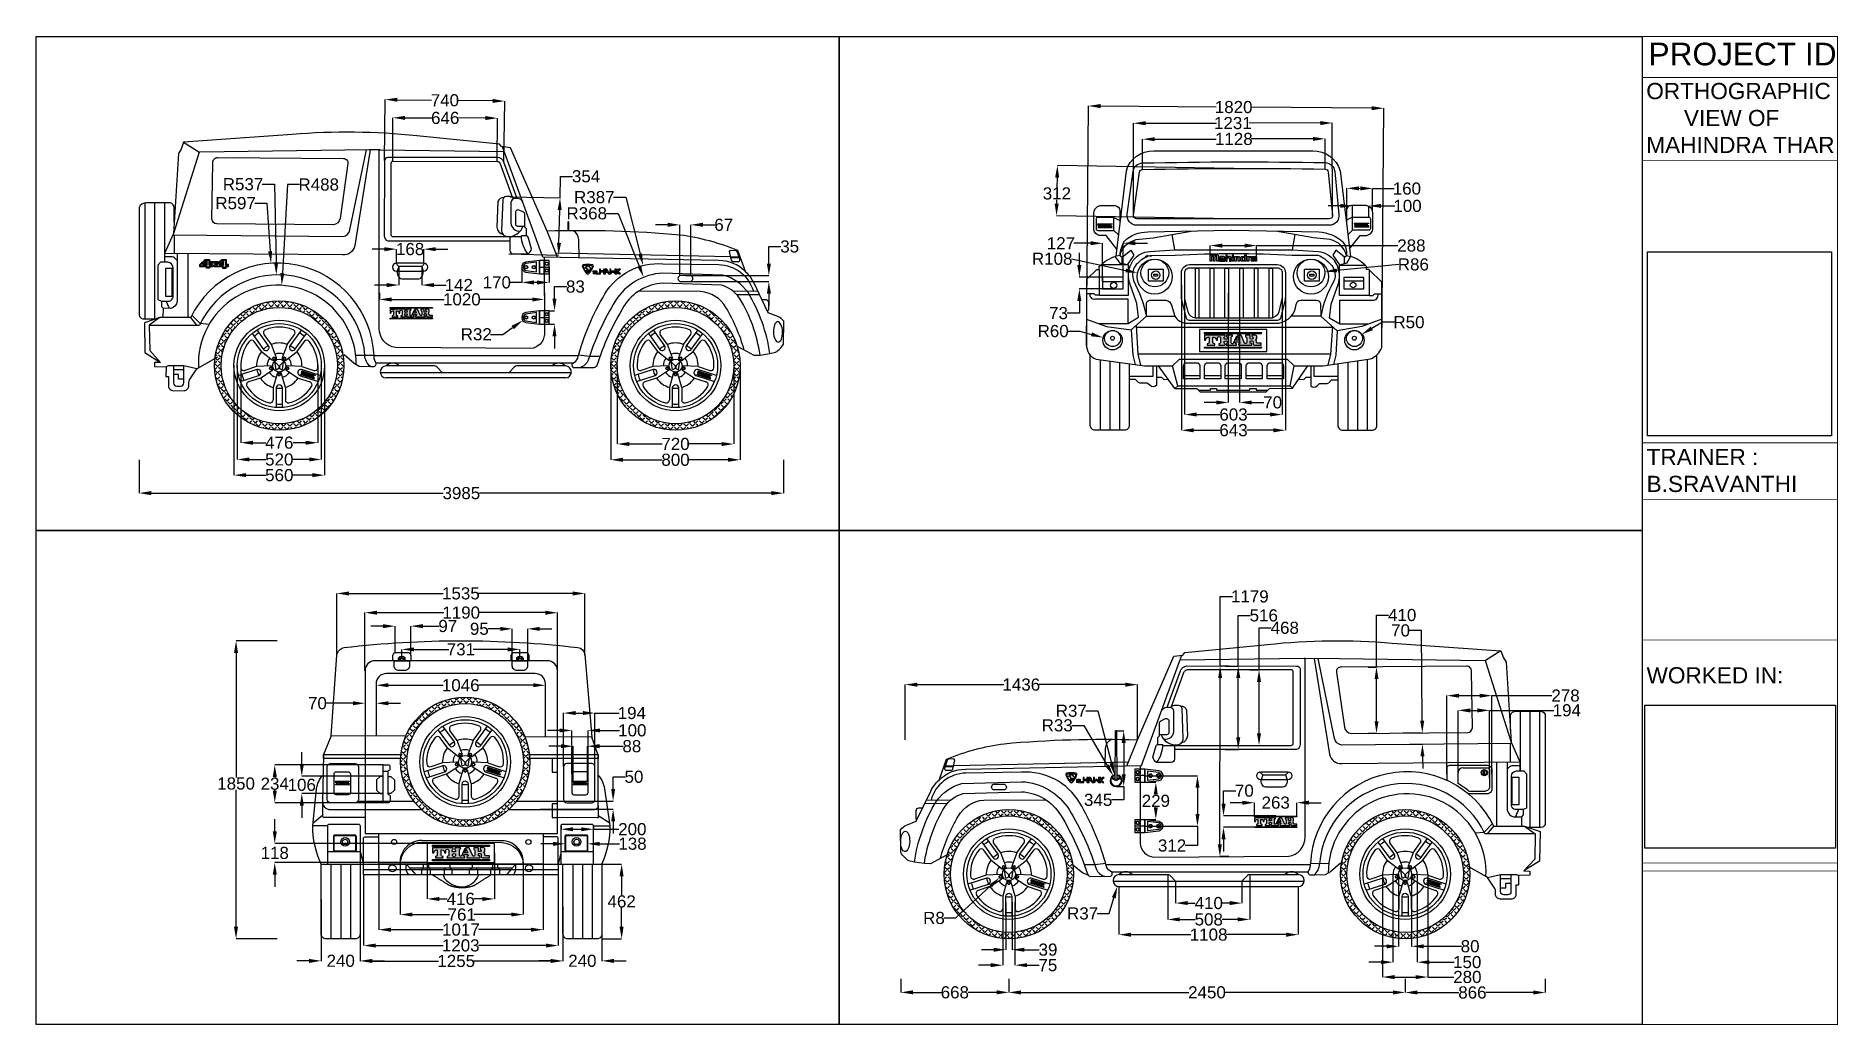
# Model space of a CAD drawing. Header units: millimetres. Extents: x 95227 to 123007, y 41076 to 56298.
# Drawn here: x 95227 to 106368, y 49796 to 55911 of the extents above; entities that cross this region are included whole.
import ezdxf

# ---------------------------------------------------------------- set-up
doc = ezdxf.new("R2010")
doc.units = ezdxf.units.MM
doc.header["$MEASUREMENT"] = 0
doc.layers.add('Dimensions', color=9, linetype='Continuous')
doc.layers.add('Zig Zag', color=7, linetype='ZIGZAG')
doc.styles.get("Standard").update_dxf_attribs({"font": 'arial.ttf'})
doc.linetypes.add('ZIGZAG', pattern='A,0.0001,-0.2,[131,ltypeshp.shx,S=0.2,R=0,X=-0.2,Y=0],-0.4,[131,ltypeshp.shx,S=0.2,R=180,X=0.2,Y=0],-0.2', length=0.8001)
doc.dimstyles.get("Standard").update_dxf_attribs({"dimtxt": 75, "dimasz": 75, "dimexe": 0.18, "dimexo": 0.0625, "dimgap": 0.09, "dimtad": 0, "dimtih": 1, "dimtoh": 1, "dimdec": 0, "dimzin": 0, "dimdsep": 46, "dimtxsty": 'Standard', "dimcen": 0.09, "dimadec": 0, "dimazin": 0, "dimtfac": 1, "dimtdec": 0, "dimtofl": 0, "dimtmove": 0, "dimatfit": 3, "dimfxl": 1, "dimtolj": 1, "dimtzin": 0, "dimarcsym": 0})
picture_1 = doc.add_image_def('image1.jpeg', size_in_pixel=(1023, 1024))
picture_2 = doc.add_image_def('image2.jpg', size_in_pixel=(866, 650))

msp = doc.modelspace()

# ---------------------------------------------------------------- texts
at = {"attachment_point": 1}
for s, width, heights, insert, char_height in [('PROJECT ID', 1143.644, [105.6], (105197.2, 55869.4), 140), ('ORTHOGRAPHIC\\P      VIEW OF MAHINDRA THAR', 1166.149, [714.2], (105183.2, 55620.6), 100), ('TRAINER :^JB.SRAVANTHI', 1170.944, [294.2], (105185.3, 53357.9), 100), ('WORKED IN:', 1116.571, [110.3], (105184.9, 52007.8), 100)]:
    msp.add_mtext_dynamic_manual_height_columns(s, width=width, gutter_width=0, heights=heights, dxfattribs=dict(at, insert=insert, char_height=char_height))

# ---------------------------------------------------------------- blocks, each defined once
blk = doc.blocks.new('*U3')
blk.add_circle((0, -3), 8)
blk.add_arc((0, -3), 14.6, 16.3739, 164.0888)
blk = doc.blocks.new('*U4')
at = {"color": 0, "linetype": 'ByBlock', "lineweight": -2, "transparency": 16777216}
for p, rotation in [((86427, 54700), 287.9999999999999), ((86446, 54758), 215.9999999999999), ((86506, 54758), 144), ((86525, 54700), 72)]:
    blk.add_blockref('*U3', p, dxfattribs=dict(at, rotation=rotation))
blk.add_blockref('*U3', (86476, 54665), dxfattribs=at)
blk = doc.blocks.new('*U5')
blk.add_lwpolyline([(8, 0), (4, 7), (-4, 7), (-8, 0), (-4, -7), (4, -7)], close=True)
blk = doc.blocks.new('*U6')
at = {"color": 0, "linetype": 'ByBlock', "lineweight": -2, "transparency": 16777216}
for p, rotation in [((86424, 54699), 287.9999999999999), ((86444, 54760), 215.9999999999999), ((86508, 54760), 144), ((86528, 54699), 71.99999999999996)]:
    blk.add_blockref('*U5', p, dxfattribs=dict(at, rotation=rotation))
blk.add_blockref('*U5', (86476, 54662), dxfattribs=at)
blk = doc.blocks.new('Thar Text')
h = blk.add_hatch(color=1)
h.dxf.hatch_style = 1
h.paths.add_polyline_path([(46.7, -3), (-34.6, 23.4), (-35.1, 21.7), (46.1, -4.7)])
h.paths.add_polyline_path([(-15.4, 11.2, -0.382894), (-13.9, 8.7), (-16.4, 1.4, -0.23712), (-17.9, 0.6), (-19.2, 0.6, 0.31703), (-19.4, 0.4), (-20, -1.3), (-10.7, -4.4), (-10.2, -2.9, 0.242247), (-10.7, -1.1, -0.339913), (-11, -0.2), (-10.4, 1.6, -0.265073), (-10.3, 1.7, -0.273396), (-5.9, 0.3, -0.277258), (-5.9, 0.1), (-6.5, -1.5, -0.294154), (-7.4, -2.3, 0.288317), (-8.7, -3.4), (-9.2, -4.9), (5.4, -9.6), (6, -7.6, -0.393076), (4.7, -5.4), (4.8, -5.1, -0.353837), (6, -4.5), (10.8, -6, -0.376101), (11.5, -7.4, -0.347638), (10.2, -8.3), (9, -8.3), (8.3, -10.5), (27.2, -16.6), (28, -13.9), (26.4, -13.4, -0.348559), (26, -12.8), (26.7, -10.7, -0.381602), (27.7, -10), (29.6, -10.6, -0.406679), (30.5, -12.6), (29.5, -15.8, 0.400639), (30.6, -17.9), (40.6, -21.1), (41.6, -18.3), (36.1, -16.5, -0.333412), (35.2, -15), (35.7, -13.1, 0.344418), (35.1, -11.1, 0.196792), (37.3, -9.2), (38.4, -6.2, 0.356185), (36.6, -3.6), (32, -2.1), (31.3, -4.1, 0.250677), (32, -5.5, -0.521072), (31.7, -7.7, -0.179004), (30.2, -7.8), (28.3, -7.1, -0.34931), (27.9, -6.3), (29.6, -1.4), (22.9, 0.8), (22.1, -1.6, -0.435565), (23.4, -3.7), (21.2, -10.5, -0.584703), (17.9, -10.3), (16.7, 1.7, 0.27519), (15.3, 3.2), (11.4, 4.5), (11.7, -3.1, -0.566637), (11.2, -3.6), (7.8, -2.5, -0.426032), (7.8, -1.8), (9.6, 0.4), (10.1, 2, 0.26241), (9.7, 3.6), (1.6, -5.4, -0.497213), (-1.2, -3.7), (1.2, 3.7, -0.471858), (3.7, 5.1), (4.3, 6.8), (-4.2, 9.6), (-4.9, 7.6, 0.376102), (-4, 6), (-4.7, 3.9, -0.251657), (-9.4, 5.4), (-9.1, 6.4, -0.401256), (-7, 8.1), (-6.3, 10.3), (-16.9, 13.7), (-26.6, 16.8), (-35.8, 19.8), (-38.1, 12.7), (-36.4, 12.1, -0.37191), (-31.2, 15.3, -0.585078), (-30.4, 13.7), (-32.6, 7, -0.316215), (-34.2, 6), (-35.5, 6.1, 0.351509), (-35.9, 5.8), (-36.5, 4.1), (-31, 2.4), (-25.6, 0.6), (-25, 2.3, 0.351509), (-25.2, 2.7), (-26.4, 3.4, -0.316215), (-27, 5.2), (-24.9, 11.9, -0.585078), (-23.3, 12.7, -0.37191), (-21, 7.1), (-19.3, 6.6), (-18.1, 10.1, -0.399434)])
h.paths.add_polyline_path([(40, -23.5), (-41.3, 2.9), (-41.8, 1.3), (39.4, -25.1)])
at = {"color": 1}
for points in [[(-41.3, 2.9), (40, -23.5), (39.4, -25.1), (-41.8, 1.3)], [(-34.6, 23.4), (46.7, -3), (46.1, -4.7), (-35.1, 21.7)]]:
    blk.add_lwpolyline(points, close=True, dxfattribs=at)
blk.add_lwpolyline([(-16.9, 13.7), (-26.6, 16.8), (-35.8, 19.8), (-38.1, 12.7), (-36.4, 12.1, -0.37191), (-31.2, 15.3, -0.585078), (-30.4, 13.7), (-32.6, 7, -0.316215), (-34.2, 6), (-35.5, 6.1, 0.351509), (-35.9, 5.8), (-36.5, 4.1), (-31, 2.4), (-25.6, 0.6), (-25, 2.3, 0.351509), (-25.2, 2.7), (-26.4, 3.4, -0.316215), (-27, 5.2), (-24.9, 11.9, -0.585078), (-23.3, 12.7, -0.37191), (-21, 7.1), (-19.3, 6.6), (-18.1, 10.1, -0.399434), (-15.4, 11.2, -0.382894), (-13.9, 8.7), (-16.4, 1.4, -0.23712), (-17.9, 0.6), (-19.2, 0.6, 0.31703), (-19.4, 0.4), (-20, -1.3), (-10.7, -4.4), (-10.2, -2.9, 0.242247), (-10.7, -1.1, -0.339913), (-11, -0.2), (-10.4, 1.6, -0.265073), (-10.3, 1.7, -0.273396), (-5.9, 0.3, -0.277258), (-5.9, 0.1), (-6.5, -1.5, -0.294154), (-7.4, -2.3, 0.288317), (-8.7, -3.4), (-9.2, -4.9), (5.4, -9.6), (6, -7.6, -0.393076), (4.7, -5.4), (4.8, -5.1, -0.353837), (6, -4.5), (10.8, -6, -0.376101), (11.5, -7.4, -0.347638), (10.2, -8.3), (9, -8.3), (8.3, -10.5), (27.2, -16.6), (28, -13.9), (26.4, -13.4, -0.348559), (26, -12.8), (26.7, -10.7, -0.381602), (27.7, -10), (29.6, -10.6, -0.406679), (30.5, -12.6), (29.5, -15.8, 0.400639), (30.6, -17.9), (40.6, -21.1), (41.6, -18.3), (36.1, -16.5, -0.333412), (35.2, -15), (35.7, -13.1, 0.344418), (35.1, -11.1, 0.196792), (37.3, -9.2), (38.4, -6.2, 0.356185), (36.6, -3.6), (32, -2.1), (31.3, -4.1, 0.250677), (32, -5.5, -0.521072), (31.7, -7.7, -0.179004), (30.2, -7.8), (28.3, -7.1, -0.34931), (27.9, -6.3), (29.6, -1.4), (22.9, 0.8), (22.1, -1.6, -0.435565), (23.4, -3.7), (21.2, -10.5, -0.584703), (17.9, -10.3), (16.7, 1.7, 0.27519), (15.3, 3.2), (11.4, 4.5), (11.7, -3.1, -0.58706), (11.2, -3.6), (7.8, -2.5, -0.426032), (7.8, -1.8), (9.6, 0.4), (10.1, 2, 0.26241), (9.7, 3.6), (1.6, -5.4, -0.497213), (-1.2, -3.7), (1.2, 3.7, -0.471858), (3.7, 5.1), (4.3, 6.8), (-4.2, 9.6), (-4.9, 7.6, 0.376102), (-4, 6), (-4.7, 3.9, -0.251657), (-9.4, 5.4), (-9.1, 6.4, -0.401256), (-7, 8.1), (-6.3, 10.3), (-16.9, 13.7)], format="xyb", dxfattribs=at)
blk = doc.blocks.new('Wheel')
h = blk.add_hatch()
h.set_pattern_fill('ANGLE', color=256, scale=100, angle=45)
h.set_pattern_definition([(45, (-86476.282, -54716.16), (-19.4454365, 19.4454365), [20, -7.5]), (135, (-86476.282, -54716.16), (-19.4454365, -19.4454365), [20, -7.5])])
h.paths.add_polyline_path([(0, 400), (0, 360, -0.414214), (360, 0), (400, 0, 0.414214)])
h.paths.add_polyline_path([(0, 400, 0.414214), (-400, 0), (-360, 0, -0.414214), (0, 360)])
h.paths.add_polyline_path([(-360, 0), (-400, 0, 0.414214), (0, -400), (0, -360, -0.414214)])
h.paths.add_polyline_path([(400, 0), (360, 0, -0.414214), (0, -360), (0, -400, 0.414214)])
for points in [[(-168, 198), (-97, 100, 0.916875), (-66, 123), (-137, 221)], [(137, 221), (66, 123, 0.916875), (97, 100), (168, 198)], [(-241, -99), (-126, -61, 0.916875), (-138, -24), (-253, -62)], [(253, -62), (138, -24, 0.916875), (126, -61), (241, -99)], [(20, -259), (20, -138, 0.916875), (-20, -138), (-20, -259)]]:
    blk.add_lwpolyline(points, format="xyb")
for points in [[(-110, 87), (-155, 149)], [(-49, 131), (-94, 193)], [(-18, 49), (-49, 131)], [(49, 131), (18, 49)], [(49, 131), (94, 193)], [(110, 87), (155, 149)], [(-110, 87), (-41, 33)], [(-2, -2), (-2, -18), (-14, -24), (-19, -24), (-27, 23), (-2, -2)], [(2, -2), (2, -18), (14, -24), (19, -24), (27, 23), (2, -2)], [(41, 33), (110, 87)], [(-140, -6), (-213, -30)], [(-117, -77), (-190, -101)], [(-52, -2), (-140, -6)], [(-117, -77), (-44, -29)], [(-14, -51), (-38, -135)], [(38, -135), (14, -51)], [(44, -29), (117, -77)], [(140, -6), (52, -2)], [(117, -77), (190, -101)], [(140, -6), (213, -30)], [(-38, -135), (-38, -212)], [(38, -135), (38, -212)]]:
    blk.add_lwpolyline(points)
for radius in [400, 360, 280, 260, 40]:
    blk.add_circle((0, 0), radius)
for centre, radius, start, end in [((0, 0), 238, 68.8883, 111.1117), ((0, 0), 238, 140.8883, 183.1117), ((-170, 138), 18.8, 36, 140.8883), ((0, 0), 238, 121.3003, 130.6997), ((-79, 204), 18.8, 111.1117, 216), ((0, 0), 140, 117.9935, 134.0065), ((0, 0), 140, 69.5368, 110.4632), ((0, 0), 140, 45.9935, 62.0065), ((79, 204), 18.8, 324, 68.8883), ((0, 0), 238, 49.3003, 58.6997), ((170, 138), 18.8, 39.1117, 144), ((0, 0), 238, 356.8883, 39.1117), ((0, 0), 140, 141.5368, 182.4632), ((0, 0), 75, 141.5368, 182.4632), ((0, 0), 75, 69.5368, 110.4632), ((0, 0), 75, 357.5368, 38.4632), ((0, 0), 140, 357.5368, 38.4632), ((-219, -12), 18.8, 183.1117, 288), ((0, 0), 238, 193.3003, 202.6997), ((-184, -119), 18.8, 108, 212.8883), ((0, 0), 140, 189.9935, 206.0065), ((0, 0), 140, 213.5368, 254.4632), ((0, 0), 75, 213.5368, 254.4632), ((0, 0), 75, 285.5368, 326.4632), ((0, 0), 140, 285.5368, 326.4632), ((184, -119), 18.8, 327.1117, 72), ((219, -12), 18.8, 252, 356.8883), ((0, 0), 238, 212.8883, 255.1117), ((-56, -212), 18.8, 255.1117, 0), ((0, 0), 140, 261.9935, 278.0065), ((56, -212), 18.8, 180, 284.8883), ((0, 0), 238, 284.8883, 327.1117), ((0, 0), 238, 265.3003, 274.6997)]:
    blk.add_arc(centre, radius, start, end)
for name in ['*U4', '*U6']:
    blk.add_blockref(name, (-86476, -54716))
at = {"color": 1, "xscale": 1.026477805229593, "yscale": 1.026477805229593, "zscale": 1.026477805229593}
blk.add_blockref('Thar Text', (175, -57), dxfattribs=at)
blk = doc.blocks.new('hawk')
h = blk.add_hatch(color=1)
h.dxf.hatch_style = 1
h.paths.add_polyline_path([(-35.9, 19, 0.404591), (-37.4, 16.6, 0.130147), (-27.7, 0.2, 0.408551), (-24.7, -0.1, 0.029395), (-21.8, 3.1), (-28.5, 3.1, -0.952211), (-28.6, 4.2), (-20.8, 4.2, 0.008754), (-20.1, 5.2), (-27.3, 5.2, -0.952211), (-27.4, 6.4), (-19.3, 6.4, 0.007725), (-18.7, 7.3), (-26.3, 7.3, -0.952211), (-26.4, 8.4), (-18, 8.4, 0.059257), (-14.6, 16.4, 0.409649), (-15.8, 19, 0.077233)])
h.paths.add_polyline_path([(-17.3, 15.2, -0.067371), (-18.8, 9.8, -0.471179), (-19.7, 9.8, 0.127913), (-22.4, 14.6, 0.282161), (-27.3, 15.4, 0.106668), (-28.7, 14.6, -0.178163), (-29.6, 14.2), (-30, 14.2, 0.211255), (-31.2, 13.4, 0.208142), (-31.3, 11.1, -0.206483), (-30.6, 12.3, -0.27889), (-29.4, 12.2, -0.363364), (-28, 8.2, -0.109199), (-29.2, 6, -0.464593), (-31, 6.1, -0.137068), (-34.8, 16, -0.350281), (-33.5, 17.5, -0.046137), (-19, 17.6, -0.443081)], flags=16)
h.paths.add_polyline_path([(-12.1, 4), (-12.1, 0), (-10.2, 0), (-10.2, 4.2), (-9.2, 4.2, -0.393943), (-8.8, 3.8), (-8.8, 0), (0, 0), (0, 3.4, -0.198912), (0.1, 3.6), (0.4, 3.9, -0.198912), (0.6, 4), (5.5, 4, -0.198912), (5.8, 3.9), (6, 3.6, -0.198912), (6.1, 3.4), (6.1, 0), (10.8, 0), (10.8, 3.4, -0.414214), (11.3, 3.9), (14.1, 3.9, -0.255949), (14.4, 3.8), (16.8, 0), (21.5, 0), (24.5, 3.5, -0.218786), (25.1, 3.9), (26.2, 3.9, -0.184158), (27, 3.5), (30.1, 0), (34.7, 0), (34.7, 1.9, -0.249265), (35.1, 2.7), (38.4, 0), (41.2, 0), (37, 3.8, -0.212693), (36.8, 4.1), (36.8, 5.6, -0.21738), (37, 5.9), (41.7, 10), (38.4, 10), (35.5, 7.5, -0.178932), (35.2, 7.4), (35, 7.4, -0.414214), (34.8, 7.6), (34.8, 10), (32.8, 10), (32.8, 1.1, -0.971146), (31.9, 1.1), (31.9, 10), (29.9, 10), (29.9, 4, -0.502321), (29.2, 3.9), (27.7, 5.6, 0.213791), (27.1, 5.9), (24.6, 5.9, 0.171096), (23.8, 5.6), (22.2, 3.7, -0.62129), (21.4, 3.8), (21.4, 10), (19.6, 10), (19.6, 0.9), (18.6, 0.9, -0.221264), (18, 1.3), (13.2, 10), (9, 10), (9, 1, -0.842099), (7.9, 1), (7.9, 10), (6, 10), (6, 6.4, -0.414214), (5.6, 6), (0.6, 6, -0.414214), (0.2, 6.4), (0.2, 10), (-1.8, 10), (-1.8, 1.6, -0.414214), (-2.3, 1.1), (-6.4, 1.1, -0.328801), (-7, 1.7), (-7, 5.1, 0.367304), (-7.6, 5.8), (-9.2, 5.8, 0.386944), (-9.7, 5.1), (-10.2, 5.1, 0.370557), (-10.9, 5.8), (-12.3, 5.8, 0.398474), (-13, 5.1), (-13.4, 5.1, 0.323889), (-13.9, 5.8), (-15.2, 5.8, 0.393145), (-15.7, 5.5), (-15.7, 4.8, 0.166006), (-15.6, 4.7), (-15.3, 4.2, -0.166006), (-15.2, 4.1), (-15.2, 0), (-13.5, 0), (-13.5, 4, -0.54313)])
h.paths.add_polyline_path([(10.7, 6), (10.7, 8, -0.414214), (10.9, 8.3), (11.8, 8.3, -0.251857), (12, 8.2), (13.1, 6.5, -0.134352), (13.2, 6.4), (13.2, 6, -0.428842), (12.9, 5.8), (10.9, 5.8, -0.414214)], flags=16)
for points in [[(-20.1, 5.2), (-27.3, 5.2, -0.952211), (-27.4, 6.4), (-19.3, 6.4, 0.007725), (-18.7, 7.3), (-26.3, 7.3, -0.952211), (-26.4, 8.4), (-18, 8.4, 0.059257), (-14.6, 16.4, 0.409649), (-15.8, 19, 0.077233), (-35.9, 19, 0.404591), (-37.4, 16.6, 0.130147), (-27.7, 0.2, 0.408551), (-24.7, -0.1, 0.029395), (-21.8, 3.1), (-28.5, 3.1, -0.952211), (-28.6, 4.2), (-20.8, 4.2, 0.008754)], [(10.9, 8.3), (11.8, 8.3, -0.251857), (12, 8.2), (13.1, 6.5, -0.134352), (13.2, 6.4), (13.2, 6, -0.428842), (12.9, 5.8), (10.9, 5.8, -0.414214), (10.7, 6), (10.7, 8, -0.414214)]]:
    blk.add_lwpolyline(points, format="xyb", close=True)
for points in [[(-34.8, 16, -0.350281), (-33.5, 17.5, -0.046137), (-19, 17.6, -0.443081), (-17.3, 15.2, -0.067371), (-18.8, 9.8, -0.471179), (-19.7, 9.8, 0.127913), (-22.4, 14.6, 0.282161), (-27.3, 15.4, 0.106668), (-28.7, 14.6, -0.178163), (-29.6, 14.2), (-30, 14.2, 0.211255), (-31.2, 13.4, 0.208142), (-31.3, 11.1, -0.206483), (-30.6, 12.3, -0.27889), (-29.4, 12.2, -0.363364), (-28, 8.2, -0.109199), (-29.2, 6, -0.464593), (-31, 6.1, -0.137068), (-34.8, 16)], [(-13.5, 0), (-13.5, 4, -0.54313), (-12.1, 4), (-12.1, 0), (-10.2, 0), (-10.2, 4.2), (-9.2, 4.2, -0.393943), (-8.8, 3.8), (-8.8, 0), (0, 0), (0, 3.4, -0.198912), (0.1, 3.6), (0.4, 3.9, -0.198912), (0.6, 4), (5.5, 4, -0.198912), (5.8, 3.9), (6, 3.6, -0.198912), (6.1, 3.4), (6.1, 0), (10.8, 0), (10.8, 3.4, -0.422861), (11.3, 3.9), (14.1, 3.9, -0.255949), (14.4, 3.8), (16.8, 0), (21.5, 0), (24.5, 3.5, -0.218786), (25.1, 3.9), (26.2, 3.9, -0.184158), (27, 3.5), (30.1, 0), (34.7, 0), (34.7, 1.9, -0.249265), (35.1, 2.7), (38.4, 0), (41.2, 0), (37, 3.8, -0.212693), (36.8, 4.1), (36.8, 5.6, -0.21738), (37, 5.9), (41.7, 10), (38.4, 10), (35.5, 7.5, -0.178932), (35.2, 7.4), (35, 7.4, -0.414214), (34.8, 7.6), (34.8, 10), (32.8, 10), (32.8, 1.1, -0.969725), (31.9, 1.1), (31.9, 10), (29.9, 10), (29.9, 4, -0.502321), (29.2, 3.9), (27.7, 5.6, 0.213791), (27.1, 5.9), (24.6, 5.9, 0.171096), (23.8, 5.6), (22.2, 3.6, -0.600263), (21.4, 3.8), (21.4, 10), (19.6, 10), (19.6, 0.9), (18.6, 0.9, -0.221264), (18, 1.3), (13.2, 10), (9, 10), (9, 1, -0.842099), (7.9, 1), (7.9, 10), (6, 10), (6, 6.4, -0.414214), (5.6, 6), (0.6, 6, -0.414214), (0.2, 6.4), (0.2, 10), (-1.8, 10), (-1.8, 1.6, -0.414143), (-2.3, 1.1), (-6.4, 1.1, -0.328801), (-7, 1.7), (-7, 5.1, 0.367304), (-7.6, 5.8), (-9.2, 5.8, 0.386944), (-9.7, 5.1), (-10.2, 5.1, 0.370557), (-10.9, 5.8), (-12.3, 5.8, 0.398474), (-13, 5.1), (-13.4, 5.1, 0.323889), (-13.9, 5.8), (-15.2, 5.8, 0.393145), (-15.7, 5.5), (-15.7, 4.8, 0.166006), (-15.6, 4.7), (-15.3, 4.2, -0.166006), (-15.2, 4.1), (-15.2, 0)]]:
    blk.add_lwpolyline(points, format="xyb")
blk.add_lwpolyline([(-13.5, 0), (-15.2, 0)])
blk = doc.blocks.new('4x4')
h = blk.add_hatch(color=256)
h.dxf.hatch_style = 1
h.paths.add_polyline_path([(-12, 35), (-49, 35), (-49, 58), (-103, 58), (-171, -6), (-171, -33), (-88, -33), (-88, -51), (-50, -51), (-50, -33), (-12, -33), (-1, -21), (11, -33), (116, -33), (116, -52), (154, -52), (154, -33), (181, -33), (181, -1), (155, -1), (155, 59), (101, 59), (31, -6), (24, 1), (58, 35), (10, 35), (-1, 25)])
h.paths.add_polyline_path([(-59, -9), (-34, -9), (-52, -27), (-59, -27), (-59, -43), (-80, -43), (-80, -25), (-165, -25), (-165, -11), (-99, 51), (-59, 50)], flags=0)
h.paths.add_polyline_path([(-50, 28), (-23, -2), (-50, -2)], flags=16)
h.paths.add_polyline_path([(-40, 28), (-16, 28), (0, 13), (15, 28), (39, 27), (13, 2), (42, -27), (16, -27), (0, -11), (-16, -27), (-42, -27), (-13, 2)], flags=16)
h.paths.add_polyline_path([(-88, -1), (-109, -1, -0.668179), (-110, 3), (-92, 22), (-88, 22)], flags=0)
h.paths.add_polyline_path([(36, -11), (103, 49), (147, 49), (147, -10), (173, -10), (173, -27), (146, -27), (146, -46), (124, -46), (124, -27), (55, -27)], flags=16)
h.paths.add_polyline_path([(71, -5), (113, 31), (125, 31), (125, -10), (71, -10)], flags=0)
h.paths.add_polyline_path([(91, 2), (113, 22), (116, 22), (116, -1), (92, -1, -0.689435)], flags=0)
h.paths.add_polyline_path([(-59, 50), (-99, 51), (-165, -11), (-165, -25), (-80, -25), (-80, -43), (-59, -43), (-59, -27), (-52, -27), (-34, -9), (-59, -9)], flags=16)
h.paths.add_polyline_path([(125, 31), (113, 31), (71, -5), (71, -10), (125, -10)], flags=0)
h = blk.add_hatch(color=1)
h.dxf.hatch_style = 1
h.paths.add_polyline_path([(-80, -25), (-80, -43), (-59, -43), (-59, -27), (-52, -27), (-34, -9), (-59, -9), (-59, 50), (-99, 51), (-165, -11), (-165, -25)])
h.paths.add_polyline_path([(-134, -8), (-134, -5), (-93, 32), (-80, 32), (-80, -8)], flags=16)
h.paths.add_polyline_path([(-110, 3), (-92, 22), (-88, 22), (-88, -1), (-109, -1, -0.668179)], flags=0)
h.paths.add_polyline_path([(16, -27), (42, -27), (13, 2), (39, 27), (15, 28), (0, 13), (-16, 28), (-40, 28), (-13, 2), (-42, -27), (-16, -27), (0, -11)])
h.paths.add_polyline_path([(55, -27), (124, -27), (124, -46), (146, -46), (146, -27), (173, -27), (173, -10), (147, -10), (147, 49), (103, 49), (36, -11)])
h.paths.add_polyline_path([(71, -10), (71, -5), (113, 31), (125, 31), (125, -10)], flags=16)
h.paths.add_polyline_path([(91, 2), (113, 22), (116, 22), (116, -1), (92, -1, -0.689435)], flags=0)
h = blk.add_hatch()
h.set_pattern_fill('ANSI31', color=256)
h.set_pattern_definition([(45, (-93948.88244, -52945.88698), (-0.08838834765, 0.08838834765), [])])
h.paths.add_polyline_path([(-80, -8), (-80, 32), (-93, 32), (-134, -5), (-134, -8)])
h.paths.add_polyline_path([(-110, 3), (-92, 22), (-88, 22), (-88, -1), (-109, -1, -0.668179)], flags=16)
h.paths.add_polyline_path([(125, -10), (125, 31), (113, 31), (71, -5), (71, -10)])
h.paths.add_polyline_path([(91, 2), (113, 22), (116, 22), (116, -1), (92, -1, -0.689435)], flags=16)
at = {"color": 1}
for points in [[(-171, -6), (-103, 58), (-49, 58), (-49, 35), (-12, 35), (-1, 25), (10, 35), (58, 35), (24, 1), (31, -6), (101, 59), (155, 59), (155, -1), (181, -1), (181, -33), (154, -33), (154, -52), (116, -52), (116, -33), (11, -33), (-1, -21), (-12, -33), (-50, -33), (-50, -51), (-88, -51), (-88, -33), (-171, -33)], [(-50, 28), (-50, -2), (-23, -2)], [(0, -11), (16, -27), (42, -27), (13, 2), (39, 27), (15, 28), (0, 13), (-16, 28), (-40, 28), (-13, 2), (-42, -27), (-16, -27)], [(55, -27), (36, -11), (103, 49), (147, 49), (147, -10), (173, -10), (173, -27), (146, -27), (146, -46), (124, -46), (124, -27)]]:
    blk.add_lwpolyline(points, close=True, dxfattribs=at)
for points in [[(-52, -27), (-59, -27), (-59, -43), (-80, -43), (-80, -25), (-165, -25), (-165, -11), (-99, 51), (-59, 50), (-59, -9)], [(-134, -8), (-80, -8), (-80, 32), (-93, 32), (-134, -5), (-134, -8)], [(71, -10), (125, -10), (125, 31), (113, 31), (71, -5), (71, -10)], [(-52, -27), (-34, -9), (-59, -9)]]:
    blk.add_lwpolyline(points, dxfattribs=at)
for points in [[(-88, 22), (-88, -1), (-109, -1, -0.668179), (-110, 3), (-92, 22), (-88, 22)], [(116, 22), (116, -1), (92, -1, -0.689435), (91, 2), (113, 22), (116, 22)]]:
    blk.add_lwpolyline(points, format="xyb", dxfattribs=at)
blk = doc.blocks.new('Mahindra')
h = blk.add_hatch(color=7)
h.dxf.hatch_style = 1
h.paths.add_polyline_path([(-443, 114, -0.346583), (-436, 121), (-403, 121, -0.444903), (-393, 111), (-393, 0), (-358, 0), (-358, 135, 0.357936), (-381, 158), (-563, 158), (-563, 0), (-526, 0), (-526, 121), (-485, 121, -0.455036), (-478, 114), (-478, 0), (-443, 0)])
h.paths.add_polyline_path([(-252, 62, 0.467401), (-258, 69), (-320, 69, 0.365004), (-333, 56), (-333, 12, 0.414703), (-322, 0), (-200, 0), (-200, 93, 0.37394), (-221, 115), (-307, 115, 0.272235), (-317, 110), (-332, 86), (-247, 86, -0.438461), (-235, 74), (-235, 27), (-302, 27), (-302, 41, -0.46741), (-297, 46), (-252, 46)])
h.paths.add_polyline_path([(-141, 158), (-176, 158), (-176, 0), (-141, 0)])
h.paths.add_polyline_path([(-66, 116), (-112, 116, 0.276814), (-122, 110), (-141, 86), (-93, 86, -0.440981), (-81, 74), (-81, 0), (-44, 0), (-44, 93, 0.379042)])
h.paths.add_polyline_path([(18, 114), (-16, 88, 0.234612), (-18, 82), (-18, 0), (18, 0)])
h.paths.add_polyline_path([(18, 128), (18, 158), (-18, 158), (-18, 100)])
h.paths.add_polyline_path([(80, 85), (123, 85, -0.432716), (134, 74), (134, 0), (172, 0), (172, 90, 0.453336), (147, 115), (43, 115), (43, 0), (80, 0)])
h.paths.add_polyline_path([(241, 86), (272, 86, 0.27096), (279, 90), (293, 115), (216, 115, 0.340229), (196, 95), (196, 15, 0.364131), (215, 0), (330, 0), (330, 158), (295, 158), (295, 28), (242, 28, -0.473184), (232, 37), (232, 76, -0.325018)])
h.paths.add_polyline_path([(440, 91), (456, 115), (373, 115, 0.414214), (356, 98), (356, 0), (392, 0), (392, 73, -0.383301), (404, 85), (428, 85, 0.262836)])
h.paths.add_polyline_path([(587, 97, 0.382551), (569, 115), (481, 115), (469, 109), (455, 86), (542, 86, -0.384577), (552, 77), (552, 27), (485, 27), (485, 40, -0.487403), (490, 46), (536, 46), (536, 62, 0.4624), (529, 68), (467, 68, 0.369759), (453, 55), (453, 14, 0.360265), (467, 0), (587, 0)])
at = {"color": 7, "true_color": 0xffffff}
for points in [[(-563, 0), (-563, 158), (-381, 158, -0.357936), (-358, 135), (-358, 0), (-393, 0), (-393, 111, 0.444903), (-403, 121), (-436, 121, 0.346583), (-443, 114), (-443, 0), (-478, 0), (-478, 114, 0.455036), (-485, 121), (-526, 121), (-526, 0)], [(-332, 86), (-247, 86, -0.438461), (-235, 74), (-235, 27), (-302, 27), (-302, 41, -0.46741), (-297, 46), (-252, 46), (-252, 62, 0.467401), (-258, 69), (-320, 69, 0.365004), (-333, 56), (-333, 12, 0.416126), (-322, 0), (-200, 0), (-200, 93, 0.37394), (-221, 115), (-307, 115, 0.263878), (-317, 110)], [(-16, 88), (18, 114), (18, 0), (-18, 0), (-18, 82, -0.234612)], [(43, 0), (43, 115), (147, 115, -0.453336), (172, 90), (172, 0), (134, 0), (134, 74, 0.432716), (123, 85), (80, 85), (80, 0)], [(330, 158), (330, 0), (215, 0, -0.364131), (196, 15), (196, 95, -0.340229), (216, 115), (293, 115), (279, 90, -0.27096), (272, 86), (241, 86, 0.325018), (232, 76), (232, 37, 0.473184), (242, 28), (295, 28), (295, 158)], [(356, 0), (356, 98, -0.408234), (373, 115), (456, 115), (440, 91, -0.262836), (428, 85), (404, 85, 0.383301), (392, 73), (392, 0)], [(455, 86), (469, 109), (481, 115), (569, 115, -0.382551), (587, 97), (587, 0), (467, 0, -0.360265), (453, 14), (453, 55, -0.369759), (467, 68), (529, 68, -0.4624), (536, 62), (536, 46), (490, 46, 0.487403), (485, 40), (485, 27), (552, 27), (552, 77, 0.384577), (542, 86)]]:
    blk.add_lwpolyline(points, format="xyb", close=True, dxfattribs=at)
for points in [[(-176, 158), (-176, 0), (-141, 0), (-141, 158)], [(18, 128), (18, 158), (-18, 158), (-18, 100)]]:
    blk.add_lwpolyline(points, close=True, dxfattribs=at)
blk.add_lwpolyline([(-141, 86), (-93, 86, -0.440981), (-81, 74), (-81, 0), (-44, 0), (-44, 93, 0.379042), (-66, 116), (-112, 116, 0.276814), (-122, 110), (-141, 86)], format="xyb", dxfattribs=at)
blk = doc.blocks.new('*D12')
at = {"layer": 'Defpoints', "color": 0, "transparency": 16777216}
for p in [(96464, 52171), (96719, 52171), (96719, 50328)]:
    blk.add_point(p, dxfattribs=at)
at = {"layer": 'Dimensions', "color": 0, "lineweight": -2, "transparency": 16777216}
for p, q in [((96719, 52171), (96464, 52171)), ((96464, 52096), (96464, 51326)), ((96464, 50403), (96464, 51250)), ((96719, 50328), (96464, 50328))]:
    blk.add_line(p, q, dxfattribs=at)
at = {"layer": 'Dimensions', "color": 0, "transparency": 16777216}
for points in [[(96451, 52096), (96476, 52096), (96464, 52171)], [(96451, 50403), (96476, 50403), (96464, 50328)]]:
    blk.add_solid(points, dxfattribs=at)
at = {"layer": 'Dimensions', "color": 0, "transparency": 16777216, "insert": (96464, 51288), "char_height": 75, "attachment_point": 5}
blk.add_mtext('\\A1;1850', dxfattribs=at)
blk = doc.blocks.new('*D13')
at = {"layer": 'Defpoints', "color": 0, "transparency": 16777216}
for p in [(97350, 54322), (98370, 54322), (98370, 54282)]:
    blk.add_point(p, dxfattribs=at)
at = {"layer": 'Dimensions', "color": 0, "lineweight": -2, "transparency": 16777216}
for p, q in [((97350, 54322), (97350, 54282)), ((97425, 54282), (97751, 54282)), ((98295, 54282), (97968, 54282)), ((98370, 54322), (98370, 54282))]:
    blk.add_line(p, q, dxfattribs=at)
at = {"layer": 'Dimensions', "color": 0, "transparency": 16777216}
for points in [[(97425, 54294), (97425, 54269), (97350, 54282)], [(98295, 54294), (98295, 54269), (98370, 54282)]]:
    blk.add_solid(points, dxfattribs=at)
at = {"layer": 'Dimensions', "color": 0, "transparency": 16777216, "insert": (97860, 54282), "char_height": 75, "attachment_point": 5}
blk.add_mtext('\\A1;1020', dxfattribs=at)
blk = doc.blocks.new('*D14')
at = {"layer": 'Defpoints', "color": 0, "transparency": 16777216}
for p in [(98821, 53873), (99541, 53873), (99541, 53388)]:
    blk.add_point(p, dxfattribs=at)
at = {"layer": 'Dimensions', "color": 0, "lineweight": -2, "transparency": 16777216}
for p, q in [((98821, 53873), (98821, 53388)), ((99541, 53873), (99541, 53388)), ((98896, 53388), (99099, 53388)), ((99466, 53388), (99264, 53388))]:
    blk.add_line(p, q, dxfattribs=at)
at = {"layer": 'Dimensions', "color": 0, "transparency": 16777216}
for points in [[(98896, 53400), (98896, 53375), (98821, 53388)], [(99466, 53400), (99466, 53375), (99541, 53388)]]:
    blk.add_solid(points, dxfattribs=at)
at = {"layer": 'Dimensions', "color": 0, "transparency": 16777216, "insert": (99181, 53388), "char_height": 75, "attachment_point": 5}
blk.add_mtext('\\A1;720', dxfattribs=at)
blk = doc.blocks.new('*D15')
at = {"layer": 'Defpoints', "color": 0, "transparency": 16777216}
for p in [(98781, 53873), (99581, 53873), (99581, 53290)]:
    blk.add_point(p, dxfattribs=at)
at = {"layer": 'Dimensions', "color": 0, "lineweight": -2, "transparency": 16777216}
for p, q in [((98781, 53873), (98781, 53290)), ((99581, 53873), (99581, 53290)), ((98856, 53290), (99098, 53290)), ((99506, 53290), (99264, 53290))]:
    blk.add_line(p, q, dxfattribs=at)
at = {"layer": 'Dimensions', "color": 0, "transparency": 16777216}
for points in [[(98856, 53303), (98856, 53278), (98781, 53290)], [(99506, 53303), (99506, 53278), (99581, 53290)]]:
    blk.add_solid(points, dxfattribs=at)
at = {"layer": 'Dimensions', "color": 0, "transparency": 16777216, "insert": (99181, 53290), "char_height": 75, "attachment_point": 5}
blk.add_mtext('\\A1;800', dxfattribs=at)
blk = doc.blocks.new('*D16')
at = {"layer": 'Defpoints', "color": 0, "transparency": 16777216}
for p in [(96493, 53873), (96969, 53873), (96969, 53396)]:
    blk.add_point(p, dxfattribs=at)
at = {"layer": 'Dimensions', "color": 0, "lineweight": -2, "transparency": 16777216}
for p, q in [((96493, 53873), (96493, 53396)), ((96969, 53873), (96969, 53396)), ((96568, 53396), (96647, 53396)), ((96894, 53396), (96816, 53396))]:
    blk.add_line(p, q, dxfattribs=at)
at = {"layer": 'Dimensions', "color": 0, "transparency": 16777216}
for points in [[(96568, 53408), (96568, 53383), (96493, 53396)], [(96894, 53408), (96894, 53383), (96969, 53396)]]:
    blk.add_solid(points, dxfattribs=at)
at = {"layer": 'Dimensions', "color": 0, "transparency": 16777216, "insert": (96731, 53396), "char_height": 75, "attachment_point": 5}
blk.add_mtext('\\A1;476', dxfattribs=at)
blk = doc.blocks.new('*D17')
at = {"layer": 'Defpoints', "color": 0, "transparency": 16777216}
for p in [(96471, 53873), (96991, 53873), (96991, 53292)]:
    blk.add_point(p, dxfattribs=at)
at = {"layer": 'Dimensions', "color": 0, "lineweight": -2, "transparency": 16777216}
for p, q in [((96471, 53873), (96471, 53292)), ((96991, 53873), (96991, 53292)), ((96546, 53292), (96648, 53292)), ((96916, 53292), (96814, 53292))]:
    blk.add_line(p, q, dxfattribs=at)
at = {"layer": 'Dimensions', "color": 0, "transparency": 16777216}
for points in [[(96546, 53305), (96546, 53280), (96471, 53292)], [(96916, 53305), (96916, 53280), (96991, 53292)]]:
    blk.add_solid(points, dxfattribs=at)
at = {"layer": 'Dimensions', "color": 0, "transparency": 16777216, "insert": (96731, 53292), "char_height": 75, "attachment_point": 5}
blk.add_mtext('\\A1;520', dxfattribs=at)
blk = doc.blocks.new('*D18')
at = {"layer": 'Defpoints', "color": 0, "transparency": 16777216}
for p in [(96451, 53873), (97011, 53873), (97011, 53195)]:
    blk.add_point(p, dxfattribs=at)
at = {"layer": 'Dimensions', "color": 0, "lineweight": -2, "transparency": 16777216}
for p, q in [((96451, 53873), (96451, 53195)), ((97011, 53873), (97011, 53195)), ((96526, 53195), (96648, 53195)), ((96936, 53195), (96814, 53195))]:
    blk.add_line(p, q, dxfattribs=at)
at = {"layer": 'Dimensions', "color": 0, "transparency": 16777216}
for points in [[(96526, 53208), (96526, 53183), (96451, 53195)], [(96936, 53208), (96936, 53183), (97011, 53195)]]:
    blk.add_solid(points, dxfattribs=at)
at = {"layer": 'Dimensions', "color": 0, "transparency": 16777216, "insert": (96731, 53195), "char_height": 75, "attachment_point": 5}
blk.add_mtext('\\A1;560', dxfattribs=at)
blk = doc.blocks.new('*D19')
at = {"layer": 'Defpoints', "color": 0, "transparency": 16777216}
for p in [(103652, 50728), (103732, 50728), (103732, 50282)]:
    blk.add_point(p, dxfattribs=at)
at = {"layer": 'Dimensions', "color": 0, "lineweight": -2, "transparency": 16777216}
for p, q in [((103652, 50728), (103652, 50281)), ((103732, 50728), (103732, 50281)), ((103577, 50282), (103502, 50282)), ((103807, 50282), (104040, 50282))]:
    blk.add_line(p, q, dxfattribs=at)
at = {"layer": 'Dimensions', "color": 0, "transparency": 16777216}
for points in [[(103577, 50294), (103577, 50269), (103652, 50282)], [(103807, 50294), (103807, 50269), (103732, 50282)]]:
    blk.add_solid(points, dxfattribs=at)
at = {"layer": 'Dimensions', "color": 0, "transparency": 16777216, "insert": (104094, 50282), "char_height": 75, "attachment_point": 5}
blk.add_mtext('\\A1;80', dxfattribs=at)
blk = doc.blocks.new('*D20')
at = {"layer": 'Defpoints', "color": 0, "transparency": 16777216}
for p in [(103617, 50728), (103767, 50728), (103767, 50184)]:
    blk.add_point(p, dxfattribs=at)
at = {"layer": 'Dimensions', "color": 0, "lineweight": -2, "transparency": 16777216}
for p, q in [((103617, 50728), (103617, 50184)), ((103767, 50728), (103767, 50184)), ((103542, 50184), (103467, 50184)), ((103842, 50184), (103996, 50184))]:
    blk.add_line(p, q, dxfattribs=at)
at = {"layer": 'Dimensions', "color": 0, "transparency": 16777216}
for points in [[(103542, 50196), (103542, 50171), (103617, 50184)], [(103842, 50196), (103842, 50171), (103767, 50184)]]:
    blk.add_solid(points, dxfattribs=at)
at = {"layer": 'Dimensions', "color": 0, "transparency": 16777216, "insert": (104076, 50184), "char_height": 75, "attachment_point": 5}
blk.add_mtext('\\A1;150', dxfattribs=at)
blk = doc.blocks.new('*D21')
at = {"layer": 'Defpoints', "color": 0, "transparency": 16777216}
for p in [(103552, 50728), (103832, 50728), (103832, 50092)]:
    blk.add_point(p, dxfattribs=at)
at = {"layer": 'Dimensions', "color": 0, "lineweight": -2, "transparency": 16777216}
for p, q in [((103552, 50728), (103552, 50092)), ((103832, 50728), (103832, 50092)), ((103627, 50092), (103757, 50092)), ((103832, 50092), (103994, 50092))]:
    blk.add_line(p, q, dxfattribs=at)
at = {"layer": 'Dimensions', "color": 0, "transparency": 16777216}
for points in [[(103627, 50104), (103627, 50079), (103552, 50092)], [(103757, 50104), (103757, 50079), (103832, 50092)]]:
    blk.add_solid(points, dxfattribs=at)
at = {"layer": 'Dimensions', "color": 0, "transparency": 16777216, "insert": (104077, 50092), "char_height": 75, "attachment_point": 5}
blk.add_mtext('\\A1;280', dxfattribs=at)
blk = doc.blocks.new('*D22')
at = {"layer": 'Defpoints', "color": 0, "transparency": 16777216}
for p in [(101223, 50555), (101262, 50555), (101262, 50261)]:
    blk.add_point(p, dxfattribs=at)
at = {"layer": 'Dimensions', "color": 0, "lineweight": -2, "transparency": 16777216}
for p, q in [((101223, 50555), (101223, 50261)), ((101262, 50555), (101262, 50261)), ((101148, 50261), (101073, 50261)), ((101337, 50261), (101430, 50261))]:
    blk.add_line(p, q, dxfattribs=at)
at = {"layer": 'Dimensions', "color": 0, "transparency": 16777216}
for points in [[(101148, 50273), (101148, 50248), (101223, 50261)], [(101337, 50273), (101337, 50248), (101262, 50261)]]:
    blk.add_solid(points, dxfattribs=at)
at = {"layer": 'Dimensions', "color": 0, "transparency": 16777216, "insert": (101484, 50261), "char_height": 75, "attachment_point": 5}
blk.add_mtext('\\A1;39', dxfattribs=at)
blk = doc.blocks.new('*D23')
at = {"layer": 'Defpoints', "color": 0, "transparency": 16777216}
for p in [(101205, 50555), (101280, 50555), (101280, 50165)]:
    blk.add_point(p, dxfattribs=at)
at = {"layer": 'Dimensions', "color": 0, "lineweight": -2, "transparency": 16777216}
for p, q in [((101205, 50555), (101205, 50165)), ((101280, 50555), (101280, 50165)), ((101130, 50165), (101055, 50165)), ((101355, 50165), (101430, 50165))]:
    blk.add_line(p, q, dxfattribs=at)
at = {"layer": 'Dimensions', "color": 0, "transparency": 16777216}
for points in [[(101130, 50178), (101130, 50153), (101205, 50165)], [(101355, 50178), (101355, 50153), (101280, 50165)]]:
    blk.add_solid(points, dxfattribs=at)
at = {"layer": 'Dimensions', "color": 0, "transparency": 16777216, "insert": (101483, 50165), "char_height": 75, "attachment_point": 5}
blk.add_mtext('\\A1;75', dxfattribs=at)
blk = doc.blocks.new('*D24')
at = {"layer": 'Defpoints', "color": 0, "transparency": 16777216}
for p in [(101184, 50706), (101190, 50711)]:
    blk.add_point(p, dxfattribs=at)
at = {"layer": 'Dimensions', "color": 0, "lineweight": -2, "transparency": 16777216}
for p, q in [((101190, 50711), (101190, 50711)), ((101190, 50711), (101190, 50711)), ((100915, 50457), (101129, 50655)), ((100840, 50457), (100915, 50457))]:
    blk.add_line(p, q, dxfattribs=at)
at = {"layer": 'Dimensions', "color": 0, "transparency": 16777216}
blk.add_solid([(101121, 50664), (101138, 50646), (101184, 50706)], dxfattribs=at)
at = {"layer": 'Dimensions', "color": 0, "transparency": 16777216, "insert": (100779, 50457), "char_height": 75, "attachment_point": 5}
blk.add_mtext('\\A1;R8', dxfattribs=at)
blk = doc.blocks.new('*D25')
at = {"layer": 'Defpoints', "color": 0, "transparency": 16777216}
for p in [(95864, 53290), (99849, 53290), (99849, 53084)]:
    blk.add_point(p, dxfattribs=at)
at = {"layer": 'Dimensions', "color": 0, "lineweight": -2, "transparency": 16777216}
for p, q in [((95864, 53290), (95864, 53084)), ((99849, 53290), (99849, 53084)), ((95939, 53084), (97744, 53084)), ((99774, 53084), (97969, 53084))]:
    blk.add_line(p, q, dxfattribs=at)
at = {"layer": 'Dimensions', "color": 0, "transparency": 16777216}
for points in [[(95939, 53097), (95939, 53072), (95864, 53084)], [(99774, 53097), (99774, 53072), (99849, 53084)]]:
    blk.add_solid(points, dxfattribs=at)
at = {"layer": 'Dimensions', "color": 0, "transparency": 16777216, "insert": (97857, 53084), "char_height": 75, "attachment_point": 5}
blk.add_mtext('\\A1;3985', dxfattribs=at)
blk = doc.blocks.new('*D26')
at = {"layer": 'Defpoints', "color": 0, "transparency": 16777216}
for p in [(97231, 50396), (98485, 50396), (98485, 50191)]:
    blk.add_point(p, dxfattribs=at)
at = {"layer": 'Dimensions', "color": 0, "lineweight": -2, "transparency": 16777216}
for p, q in [((97231, 50396), (97231, 50191)), ((98485, 50396), (98485, 50191)), ((97306, 50191), (97716, 50191)), ((98410, 50191), (97933, 50191))]:
    blk.add_line(p, q, dxfattribs=at)
at = {"layer": 'Dimensions', "color": 0, "transparency": 16777216}
for points in [[(97306, 50204), (97306, 50179), (97231, 50191)], [(98410, 50204), (98410, 50179), (98485, 50191)]]:
    blk.add_solid(points, dxfattribs=at)
at = {"layer": 'Dimensions', "color": 0, "transparency": 16777216, "insert": (97825, 50191), "char_height": 75, "attachment_point": 5}
blk.add_mtext('\\A1;1255', dxfattribs=at)
blk = doc.blocks.new('*D27')
at = {"layer": 'Defpoints', "color": 0, "transparency": 16777216}
for p in [(96990, 50574), (97231, 50574), (97231, 50192)]:
    blk.add_point(p, dxfattribs=at)
at = {"layer": 'Dimensions', "color": 0, "lineweight": -2, "transparency": 16777216}
for p, q in [((96990, 50574), (96990, 50191)), ((97231, 50574), (97231, 50191)), ((96915, 50192), (96840, 50192)), ((97306, 50192), (97381, 50192))]:
    blk.add_line(p, q, dxfattribs=at)
at = {"layer": 'Dimensions', "color": 0, "transparency": 16777216}
for points in [[(96915, 50204), (96915, 50179), (96990, 50192)], [(97306, 50204), (97306, 50179), (97231, 50192)]]:
    blk.add_solid(points, dxfattribs=at)
at = {"layer": 'Dimensions', "color": 0, "transparency": 16777216, "insert": (97111, 50192), "char_height": 75, "attachment_point": 5}
blk.add_mtext('\\A1;240', dxfattribs=at)
blk = doc.blocks.new('*D28')
at = {"layer": 'Defpoints', "color": 0, "transparency": 16777216}
for p in [(98485, 50528), (98726, 50528), (98726, 50192)]:
    blk.add_point(p, dxfattribs=at)
at = {"layer": 'Dimensions', "color": 0, "lineweight": -2, "transparency": 16777216}
for p, q in [((98485, 50528), (98485, 50191)), ((98726, 50528), (98726, 50191)), ((98410, 50192), (98335, 50192)), ((98801, 50192), (98876, 50192))]:
    blk.add_line(p, q, dxfattribs=at)
at = {"layer": 'Dimensions', "color": 0, "transparency": 16777216}
for points in [[(98410, 50204), (98410, 50179), (98485, 50192)], [(98801, 50204), (98801, 50179), (98726, 50192)]]:
    blk.add_solid(points, dxfattribs=at)
at = {"layer": 'Dimensions', "color": 0, "transparency": 16777216, "insert": (98605, 50192), "char_height": 75, "attachment_point": 5}
blk.add_mtext('\\A1;240', dxfattribs=at)
blk = doc.blocks.new('*D29')
at = {"layer": 'Defpoints', "color": 0, "transparency": 16777216}
for p in [(103560, 55464), (101722, 53998), (103548, 53984)]:
    blk.add_point(p, dxfattribs=at)
at = {"layer": 'Dimensions', "color": 0, "lineweight": -2, "transparency": 16777216}
for p, q in [((101722, 53998), (101734, 55479)), ((101809, 55478), (102524, 55472)), ((103485, 55465), (102741, 55471)), ((103548, 53984), (103560, 55465))]:
    blk.add_line(p, q, dxfattribs=at)
at = {"layer": 'Dimensions', "color": 0, "transparency": 16777216}
for points in [[(101809, 55490), (101809, 55465), (101734, 55478)], [(103485, 55477), (103485, 55452), (103560, 55464)]]:
    blk.add_solid(points, dxfattribs=at)
at = {"layer": 'Dimensions', "color": 0, "transparency": 16777216, "insert": (102632, 55471), "char_height": 75, "attachment_point": 5}
blk.add_mtext('\\A1;1820', dxfattribs=at)
blk = doc.blocks.new('*D30')
at = {"layer": 'Defpoints', "color": 0, "transparency": 16777216}
for p in [(103197, 55275), (102069, 55086), (103197, 55088)]:
    blk.add_point(p, dxfattribs=at)
at = {"layer": 'Dimensions', "color": 0, "lineweight": -2, "transparency": 16777216}
for p, q in [((102069, 55086), (102069, 55273)), ((102144, 55273), (102524, 55273)), ((103122, 55274), (102741, 55274)), ((103197, 55088), (103197, 55275))]:
    blk.add_line(p, q, dxfattribs=at)
at = {"layer": 'Dimensions', "color": 0, "transparency": 16777216}
for points in [[(102144, 55285), (102144, 55260), (102069, 55273)], [(103122, 55287), (103122, 55262), (103197, 55275)]]:
    blk.add_solid(points, dxfattribs=at)
at = {"layer": 'Dimensions', "color": 0, "transparency": 16777216, "insert": (102633, 55274), "char_height": 75, "attachment_point": 5}
blk.add_mtext('\\A1;1128', dxfattribs=at)
blk = doc.blocks.new('*D31')
at = {"layer": 'Defpoints', "color": 0, "transparency": 16777216}
for p in [(103242, 55373), (102013, 54801), (103243, 54803)]:
    blk.add_point(p, dxfattribs=at)
at = {"layer": 'Dimensions', "color": 0, "lineweight": -2, "transparency": 16777216}
for p, q in [((102087, 55371), (102526, 55372)), ((103167, 55373), (102728, 55372)), ((103243, 54803), (103242, 55373)), ((102013, 54801), (102012, 55371))]:
    blk.add_line(p, q, dxfattribs=at)
at = {"layer": 'Dimensions', "color": 0, "transparency": 16777216}
for points in [[(102087, 55384), (102087, 55359), (102012, 55371)], [(103167, 55385), (103167, 55360), (103242, 55373)]]:
    blk.add_solid(points, dxfattribs=at)
at = {"layer": 'Dimensions', "color": 0, "transparency": 16777216, "insert": (102627, 55372), "char_height": 75, "attachment_point": 5}
blk.add_mtext('\\A1;1231', dxfattribs=at)
blk = doc.blocks.new('*D32')
at = {"layer": 'Defpoints', "color": 0, "transparency": 16777216}
for p in [(102309, 54370), (102952, 54370), (102952, 53473)]:
    blk.add_point(p, dxfattribs=at)
at = {"layer": 'Dimensions', "color": 0, "lineweight": -2, "transparency": 16777216}
for p, q in [((102309, 54370), (102309, 53473)), ((102952, 54370), (102952, 53473)), ((102384, 53473), (102547, 53473)), ((102877, 53473), (102714, 53473))]:
    blk.add_line(p, q, dxfattribs=at)
at = {"layer": 'Dimensions', "color": 0, "transparency": 16777216}
for points in [[(102384, 53485), (102384, 53460), (102309, 53473)], [(102877, 53485), (102877, 53460), (102952, 53473)]]:
    blk.add_solid(points, dxfattribs=at)
at = {"layer": 'Dimensions', "color": 0, "transparency": 16777216, "insert": (102631, 53473), "char_height": 75, "attachment_point": 5}
blk.add_mtext('\\A1;643', dxfattribs=at)
blk = doc.blocks.new('*D33')
at = {"layer": 'Defpoints', "color": 0, "transparency": 16777216}
for p in [(102329, 54370), (102932, 54370), (102932, 53570)]:
    blk.add_point(p, dxfattribs=at)
at = {"layer": 'Dimensions', "color": 0, "lineweight": -2, "transparency": 16777216}
for p, q in [((102329, 54370), (102329, 53570)), ((102932, 54370), (102932, 53570)), ((102404, 53570), (102547, 53570)), ((102857, 53570), (102714, 53570))]:
    blk.add_line(p, q, dxfattribs=at)
at = {"layer": 'Dimensions', "color": 0, "transparency": 16777216}
for points in [[(102404, 53583), (102404, 53558), (102329, 53570)], [(102857, 53583), (102857, 53558), (102932, 53570)]]:
    blk.add_solid(points, dxfattribs=at)
at = {"layer": 'Dimensions', "color": 0, "transparency": 16777216, "insert": (102631, 53570), "char_height": 75, "attachment_point": 5}
blk.add_mtext('\\A1;603', dxfattribs=at)
blk = doc.blocks.new('*D34')
at = {"layer": 'Defpoints', "color": 0, "transparency": 16777216}
for p in [(102599, 54321), (102669, 54321), (102669, 53645)]:
    blk.add_point(p, dxfattribs=at)
at = {"layer": 'Dimensions', "color": 0, "lineweight": -2, "transparency": 16777216}
for p, q in [((102599, 54321), (102599, 53645)), ((102669, 54321), (102669, 53645)), ((102524, 53645), (102449, 53645)), ((102744, 53645), (102819, 53645))]:
    blk.add_line(p, q, dxfattribs=at)
at = {"layer": 'Dimensions', "color": 0, "transparency": 16777216}
for points in [[(102524, 53657), (102524, 53632), (102599, 53645)], [(102744, 53657), (102744, 53632), (102669, 53645)]]:
    blk.add_solid(points, dxfattribs=at)
at = {"layer": 'Dimensions', "color": 0, "transparency": 16777216, "insert": (102873, 53645), "char_height": 75, "attachment_point": 5}
blk.add_mtext('\\A1;70', dxfattribs=at)
blk = doc.blocks.new('*D35')
at = {"layer": 'Defpoints', "color": 0, "transparency": 16777216}
for p in [(103491, 54968), (103331, 54832), (103490, 54831)]:
    blk.add_point(p, dxfattribs=at)
at = {"layer": 'Dimensions', "color": 0, "lineweight": -2, "transparency": 16777216}
for p, q in [((103331, 54833), (103332, 54969)), ((103407, 54969), (103416, 54968)), ((103490, 54831), (103491, 54968)), ((103491, 54968), (103624, 54967))]:
    blk.add_line(p, q, dxfattribs=at)
at = {"layer": 'Dimensions', "color": 0, "transparency": 16777216}
for points in [[(103407, 54981), (103407, 54956), (103332, 54969)], [(103416, 54981), (103416, 54956), (103491, 54968)]]:
    blk.add_solid(points, dxfattribs=at)
at = {"layer": 'Dimensions', "color": 0, "transparency": 16777216, "insert": (103703, 54967), "char_height": 75, "attachment_point": 5}
blk.add_mtext('\\A1;160', dxfattribs=at)
blk = doc.blocks.new('*D36')
at = {"layer": 'Defpoints', "color": 0, "transparency": 16777216}
for p in [(103468, 54860), (103367, 54791), (103468, 54791)]:
    blk.add_point(p, dxfattribs=at)
at = {"layer": 'Dimensions', "color": 0, "lineweight": -2, "transparency": 16777216}
for p, q in [((103292, 54860), (103217, 54860)), ((103367, 54791), (103367, 54860)), ((103468, 54791), (103468, 54860)), ((103543, 54860), (103628, 54860))]:
    blk.add_line(p, q, dxfattribs=at)
at = {"layer": 'Dimensions', "color": 0, "transparency": 16777216}
for points in [[(103292, 54873), (103292, 54848), (103367, 54860)], [(103543, 54873), (103543, 54848), (103468, 54860)]]:
    blk.add_solid(points, dxfattribs=at)
at = {"layer": 'Dimensions', "color": 0, "transparency": 16777216, "insert": (103707, 54860), "char_height": 75, "attachment_point": 5}
blk.add_mtext('\\A1;100', dxfattribs=at)
blk = doc.blocks.new('*D37')
at = {"layer": 'Defpoints', "color": 0, "transparency": 16777216}
for p in [(101923, 50651), (103031, 50651), (103031, 50354)]:
    blk.add_point(p, dxfattribs=at)
at = {"layer": 'Dimensions', "color": 0, "lineweight": -2, "transparency": 16777216}
for p, q in [((101923, 50651), (101923, 50354)), ((103031, 50651), (103031, 50354)), ((101998, 50354), (102368, 50354)), ((102956, 50354), (102586, 50354))]:
    blk.add_line(p, q, dxfattribs=at)
at = {"layer": 'Dimensions', "color": 0, "transparency": 16777216}
for points in [[(101998, 50366), (101998, 50341), (101923, 50354)], [(102956, 50366), (102956, 50341), (103031, 50354)]]:
    blk.add_solid(points, dxfattribs=at)
at = {"layer": 'Dimensions', "color": 0, "transparency": 16777216, "insert": (102477, 50354), "char_height": 75, "attachment_point": 5}
blk.add_mtext('\\A1;1108', dxfattribs=at)
blk = doc.blocks.new('*D38')
at = {"layer": 'Defpoints', "color": 0, "transparency": 16777216}
for p in [(101913, 50653), (101923, 50689)]:
    blk.add_point(p, dxfattribs=at)
at = {"layer": 'Dimensions', "color": 0, "lineweight": -2, "transparency": 16777216}
for p, q in [((101863, 50485), (101891, 50581)), ((101923, 50689), (101923, 50689)), ((101923, 50688), (101923, 50689)), ((101788, 50485), (101863, 50485))]:
    blk.add_line(p, q, dxfattribs=at)
at = {"layer": 'Dimensions', "color": 0, "transparency": 16777216}
blk.add_solid([(101879, 50585), (101903, 50578), (101913, 50653)], dxfattribs=at)
at = {"layer": 'Dimensions', "color": 0, "transparency": 16777216, "insert": (101698, 50485), "char_height": 75, "attachment_point": 5}
blk.add_mtext('\\A1;R37', dxfattribs=at)
blk = doc.blocks.new('*D39')
at = {"layer": 'Defpoints', "color": 0, "transparency": 16777216}
for p in [(102224, 50726), (102732, 50726), (102732, 50448)]:
    blk.add_point(p, dxfattribs=at)
at = {"layer": 'Dimensions', "color": 0, "lineweight": -2, "transparency": 16777216}
for p, q in [((102224, 50726), (102224, 50448)), ((102732, 50726), (102732, 50448)), ((102299, 50448), (102395, 50448)), ((102657, 50448), (102561, 50448))]:
    blk.add_line(p, q, dxfattribs=at)
at = {"layer": 'Dimensions', "color": 0, "transparency": 16777216}
for points in [[(102299, 50461), (102299, 50436), (102224, 50448)], [(102657, 50461), (102657, 50436), (102732, 50448)]]:
    blk.add_solid(points, dxfattribs=at)
at = {"layer": 'Dimensions', "color": 0, "transparency": 16777216, "insert": (102478, 50448), "char_height": 75, "attachment_point": 5}
blk.add_mtext('\\A1;508', dxfattribs=at)
blk = doc.blocks.new('*D40')
at = {"layer": 'Defpoints', "color": 0, "transparency": 16777216}
for p in [(102273, 50684), (102683, 50684), (102683, 50549)]:
    blk.add_point(p, dxfattribs=at)
at = {"layer": 'Dimensions', "color": 0, "lineweight": -2, "transparency": 16777216}
for p, q in [((102273, 50684), (102273, 50549)), ((102683, 50684), (102683, 50549)), ((102348, 50549), (102394, 50549)), ((102608, 50549), (102562, 50549))]:
    blk.add_line(p, q, dxfattribs=at)
at = {"layer": 'Dimensions', "color": 0, "transparency": 16777216}
for points in [[(102348, 50562), (102348, 50537), (102273, 50549)], [(102608, 50562), (102608, 50537), (102683, 50549)]]:
    blk.add_solid(points, dxfattribs=at)
at = {"layer": 'Dimensions', "color": 0, "transparency": 16777216, "insert": (102478, 50549), "char_height": 75, "attachment_point": 5}
blk.add_mtext('\\A1;410', dxfattribs=at)
blk = doc.blocks.new('*D41')
at = {"layer": 'Defpoints', "color": 0, "transparency": 16777216}
for p in [(98236, 54152), (98262, 54170)]:
    blk.add_point(p, dxfattribs=at)
at = {"layer": 'Dimensions', "color": 0, "lineweight": -2, "transparency": 16777216}
for p, q in [((98262, 54170), (98262, 54170)), ((98262, 54170), (98262, 54170)), ((98038, 54066), (98113, 54066)), ((98113, 54066), (98174, 54109))]:
    blk.add_line(p, q, dxfattribs=at)
at = {"layer": 'Dimensions', "color": 0, "transparency": 16777216}
blk.add_solid([(98167, 54119), (98182, 54098), (98236, 54152)], dxfattribs=at)
at = {"layer": 'Dimensions', "color": 0, "transparency": 16777216, "insert": (97949, 54066), "char_height": 75, "attachment_point": 5}
blk.add_mtext('\\A1;R32', dxfattribs=at)
blk = doc.blocks.new('*D42')
at = {"layer": 'Defpoints', "color": 0, "transparency": 16777216}
for p in [(98230, 54482), (98400, 54482), (98400, 54387)]:
    blk.add_point(p, dxfattribs=at)
at = {"layer": 'Dimensions', "color": 0, "lineweight": -2, "transparency": 16777216}
for p, q in [((98230, 54482), (98230, 54387)), ((98400, 54482), (98400, 54387)), ((98230, 54387), (98155, 54387)), ((98325, 54387), (98305, 54387))]:
    blk.add_line(p, q, dxfattribs=at)
at = {"layer": 'Dimensions', "color": 0, "transparency": 16777216}
for points in [[(98305, 54399), (98305, 54374), (98230, 54387)], [(98325, 54399), (98325, 54374), (98400, 54387)]]:
    blk.add_solid(points, dxfattribs=at)
at = {"layer": 'Dimensions', "color": 0, "transparency": 16777216, "insert": (98076, 54387), "char_height": 75, "attachment_point": 5}
blk.add_mtext('\\A1;170', dxfattribs=at)
blk = doc.blocks.new('*D43')
at = {"layer": 'Defpoints', "color": 0, "transparency": 16777216}
for p in [(103110, 54446), (103195, 54454)]:
    blk.add_point(p, dxfattribs=at)
at = {"layer": 'Dimensions', "color": 0, "lineweight": -2, "transparency": 16777216}
for p, q in [((103653, 54498), (103270, 54461)), ((103110, 54446), (103110, 54446)), ((103110, 54446), (103110, 54446))]:
    blk.add_line(p, q, dxfattribs=at)
at = {"layer": 'Dimensions', "color": 0, "transparency": 16777216}
blk.add_solid([(103268, 54473), (103271, 54449), (103195, 54454)], dxfattribs=at)
at = {"layer": 'Dimensions', "color": 0, "transparency": 16777216, "insert": (103743, 54498), "char_height": 75, "attachment_point": 5}
blk.add_mtext('\\A1;R86', dxfattribs=at)
blk = doc.blocks.new('*D44')
at = {"layer": 'Defpoints', "color": 0, "transparency": 16777216}
for p in [(102038, 54446), (102144, 54423)]:
    blk.add_point(p, dxfattribs=at)
at = {"layer": 'Dimensions', "color": 0, "lineweight": -2, "transparency": 16777216}
for p, q in [((101629, 54533), (101965, 54461)), ((102144, 54423), (102144, 54423)), ((102144, 54423), (102144, 54423))]:
    blk.add_line(p, q, dxfattribs=at)
at = {"layer": 'Dimensions', "color": 0, "transparency": 16777216}
blk.add_solid([(101968, 54473), (101962, 54449), (102038, 54446)], dxfattribs=at)
at = {"layer": 'Dimensions', "color": 0, "transparency": 16777216, "insert": (101510, 54533), "char_height": 75, "attachment_point": 5}
blk.add_mtext('\\A1;R108', dxfattribs=at)
blk = doc.blocks.new('*D45')
at = {"layer": 'Defpoints', "color": 0, "transparency": 16777216}
for p in [(103379, 54040), (103422, 54065)]:
    blk.add_point(p, dxfattribs=at)
at = {"layer": 'Dimensions', "color": 0, "lineweight": -2, "transparency": 16777216}
for p, q in [((103379, 54040), (103379, 54040)), ((103379, 54040), (103379, 54040)), ((103552, 54141), (103487, 54103)), ((103627, 54141), (103552, 54141))]:
    blk.add_line(p, q, dxfattribs=at)
at = {"layer": 'Dimensions', "color": 0, "transparency": 16777216}
blk.add_solid([(103480, 54114), (103493, 54092), (103422, 54065)], dxfattribs=at)
at = {"layer": 'Dimensions', "color": 0, "transparency": 16777216, "insert": (103716, 54141), "char_height": 75, "attachment_point": 5}
blk.add_mtext('\\A1;R50', dxfattribs=at)
blk = doc.blocks.new('*D46')
at = {"layer": 'Defpoints', "color": 0, "transparency": 16777216}
for p in [(101825, 54046), (101883, 54030)]:
    blk.add_point(p, dxfattribs=at)
at = {"layer": 'Dimensions', "color": 0, "lineweight": -2, "transparency": 16777216}
for p, q in [((101606, 54086), (101681, 54086)), ((101681, 54086), (101753, 54066)), ((101883, 54030), (101883, 54030)), ((101883, 54030), (101883, 54030))]:
    blk.add_line(p, q, dxfattribs=at)
at = {"layer": 'Dimensions', "color": 0, "transparency": 16777216}
blk.add_solid([(101756, 54078), (101750, 54054), (101825, 54046)], dxfattribs=at)
at = {"layer": 'Dimensions', "color": 0, "transparency": 16777216, "insert": (101516, 54086), "char_height": 75, "attachment_point": 5}
blk.add_mtext('\\A1;R60', dxfattribs=at)
blk = doc.blocks.new('*D47')
at = {"layer": 'Defpoints', "color": 0, "transparency": 16777216}
for p in [(102774, 54615), (102486, 54518), (102774, 54518)]:
    blk.add_point(p, dxfattribs=at)
at = {"layer": 'Dimensions', "color": 0, "lineweight": -2, "transparency": 16777216}
for p, q in [((102486, 54518), (102486, 54615)), ((102561, 54615), (102699, 54615)), ((102774, 54518), (102774, 54615)), ((102774, 54615), (103648, 54615))]:
    blk.add_line(p, q, dxfattribs=at)
at = {"layer": 'Dimensions', "color": 0, "transparency": 16777216}
for points in [[(102561, 54627), (102561, 54602), (102486, 54615)], [(102699, 54627), (102699, 54602), (102774, 54615)]]:
    blk.add_solid(points, dxfattribs=at)
at = {"layer": 'Dimensions', "color": 0, "transparency": 16777216, "insert": (103731, 54615), "char_height": 75, "attachment_point": 5}
blk.add_mtext('\\A1;288', dxfattribs=at)
blk = doc.blocks.new('*D48')
at = {"layer": 'Defpoints', "color": 0, "transparency": 16777216}
for p in [(102633, 55092), (101537, 54799), (102628, 54781)]:
    blk.add_point(p, dxfattribs=at)
at = {"layer": 'Dimensions', "color": 0, "lineweight": -2, "transparency": 16777216}
for p, q in [((102633, 55092), (101542, 55111)), ((101540, 55036), (101539, 54975)), ((101538, 54874), (101538, 54898)), ((102628, 54781), (101536, 54799))]:
    blk.add_line(p, q, dxfattribs=at)
at = {"layer": 'Dimensions', "color": 0, "transparency": 16777216}
for points in [[(101528, 55036), (101553, 55035), (101542, 55111)], [(101525, 54874), (101550, 54874), (101537, 54799)]]:
    blk.add_solid(points, dxfattribs=at)
at = {"layer": 'Dimensions', "color": 0, "transparency": 16777216, "insert": (101539, 54937), "char_height": 75, "attachment_point": 5}
blk.add_mtext('\\A1;312', dxfattribs=at)
blk = doc.blocks.new('*D49')
at = {"layer": 'Defpoints', "color": 0, "transparency": 16777216}
for p in [(97330, 51906), (98376, 51906), (98376, 51896)]:
    blk.add_point(p, dxfattribs=at)
at = {"layer": 'Dimensions', "color": 0, "lineweight": -2, "transparency": 16777216}
for p, q in [((97330, 51906), (97330, 51896)), ((97405, 51896), (97745, 51896)), ((98301, 51896), (97962, 51896)), ((98376, 51906), (98376, 51896))]:
    blk.add_line(p, q, dxfattribs=at)
at = {"layer": 'Dimensions', "color": 0, "transparency": 16777216}
for points in [[(97405, 51909), (97405, 51884), (97330, 51896)], [(98301, 51909), (98301, 51884), (98376, 51896)]]:
    blk.add_solid(points, dxfattribs=at)
at = {"layer": 'Dimensions', "color": 0, "transparency": 16777216, "insert": (97853, 51896), "char_height": 75, "attachment_point": 5}
blk.add_mtext('\\A1;1046', dxfattribs=at)
blk = doc.blocks.new('*D50')
at = {"layer": 'Defpoints', "color": 0, "transparency": 16777216}
for p in [(97261, 51785), (97261, 51785), (97330, 51785)]:
    blk.add_point(p, dxfattribs=at)
at = {"layer": 'Dimensions', "color": 0, "lineweight": -2, "transparency": 16777216}
for p, q in [((97186, 51785), (97020, 51785)), ((97261, 51785), (97261, 51785)), ((97330, 51785), (97330, 51785)), ((97405, 51785), (97480, 51785))]:
    blk.add_line(p, q, dxfattribs=at)
at = {"layer": 'Dimensions', "color": 0, "transparency": 16777216}
for points in [[(97186, 51797), (97186, 51772), (97261, 51785)], [(97405, 51797), (97405, 51772), (97330, 51785)]]:
    blk.add_solid(points, dxfattribs=at)
at = {"layer": 'Dimensions', "color": 0, "transparency": 16777216, "insert": (96967, 51785), "char_height": 75, "attachment_point": 5}
blk.add_mtext('\\A1;70', dxfattribs=at)
blk = doc.blocks.new('*D51')
at = {"layer": 'Defpoints', "color": 0, "transparency": 16777216}
for p in [(98621, 52464), (97087, 52083), (98621, 52083)]:
    blk.add_point(p, dxfattribs=at)
at = {"layer": 'Dimensions', "color": 0, "lineweight": -2, "transparency": 16777216}
for p, q in [((97087, 52083), (97087, 52464)), ((97162, 52464), (97745, 52464)), ((98546, 52464), (97963, 52464)), ((98621, 52083), (98621, 52464))]:
    blk.add_line(p, q, dxfattribs=at)
at = {"layer": 'Dimensions', "color": 0, "transparency": 16777216}
for points in [[(97162, 52476), (97162, 52451), (97087, 52464)], [(98546, 52476), (98546, 52451), (98621, 52464)]]:
    blk.add_solid(points, dxfattribs=at)
at = {"layer": 'Dimensions', "color": 0, "transparency": 16777216, "insert": (97854, 52464), "char_height": 75, "attachment_point": 5}
blk.add_mtext('\\A1;1535', dxfattribs=at)
blk = doc.blocks.new('*D52')
at = {"layer": 'Defpoints', "color": 0, "transparency": 16777216}
for p in [(98683, 51724), (98489, 51393), (98683, 51393)]:
    blk.add_point(p, dxfattribs=at)
at = {"layer": 'Dimensions', "color": 0, "lineweight": -2, "transparency": 16777216}
for p, q in [((98489, 51393), (98489, 51725)), ((98564, 51724), (98608, 51724)), ((98683, 51393), (98683, 51725)), ((98683, 51724), (98832, 51724))]:
    blk.add_line(p, q, dxfattribs=at)
at = {"layer": 'Dimensions', "color": 0, "transparency": 16777216}
for points in [[(98564, 51737), (98564, 51712), (98489, 51724)], [(98608, 51737), (98608, 51712), (98683, 51724)]]:
    blk.add_solid(points, dxfattribs=at)
at = {"layer": 'Dimensions', "color": 0, "transparency": 16777216, "insert": (98911, 51724), "char_height": 75, "attachment_point": 5}
blk.add_mtext('\\A1;194', dxfattribs=at)
blk = doc.blocks.new('*D53')
at = {"layer": 'Defpoints', "color": 0, "transparency": 16777216}
for p in [(98640, 51617), (98539, 51348), (98640, 51348)]:
    blk.add_point(p, dxfattribs=at)
at = {"layer": 'Dimensions', "color": 0, "lineweight": -2, "transparency": 16777216}
for p, q in [((98464, 51617), (98389, 51617)), ((98539, 51348), (98539, 51617)), ((98640, 51348), (98640, 51617)), ((98715, 51617), (98835, 51617))]:
    blk.add_line(p, q, dxfattribs=at)
at = {"layer": 'Dimensions', "color": 0, "transparency": 16777216}
for points in [[(98464, 51629), (98464, 51604), (98539, 51617)], [(98715, 51629), (98715, 51604), (98640, 51617)]]:
    blk.add_solid(points, dxfattribs=at)
at = {"layer": 'Dimensions', "color": 0, "transparency": 16777216, "insert": (98914, 51617), "char_height": 75, "attachment_point": 5}
blk.add_mtext('\\A1;100', dxfattribs=at)
blk = doc.blocks.new('*D54')
at = {"layer": 'Defpoints', "color": 0, "transparency": 16777216}
for p in [(97252, 50724), (98455, 50724), (98455, 50287)]:
    blk.add_point(p, dxfattribs=at)
at = {"layer": 'Dimensions', "color": 0, "lineweight": -2, "transparency": 16777216}
for p, q in [((97252, 50724), (97252, 50287)), ((98455, 50724), (98455, 50287)), ((97327, 50287), (97745, 50287)), ((98380, 50287), (97962, 50287))]:
    blk.add_line(p, q, dxfattribs=at)
at = {"layer": 'Dimensions', "color": 0, "transparency": 16777216}
for points in [[(97327, 50299), (97327, 50274), (97252, 50287)], [(98380, 50299), (98380, 50274), (98455, 50287)]]:
    blk.add_solid(points, dxfattribs=at)
at = {"layer": 'Dimensions', "color": 0, "transparency": 16777216, "insert": (97853, 50287), "char_height": 75, "attachment_point": 5}
blk.add_mtext('\\A1;1203', dxfattribs=at)
blk = doc.blocks.new('*D55')
at = {"layer": 'Defpoints', "color": 0, "transparency": 16777216}
for p in [(97346, 50790), (98362, 50790), (98362, 50385)]:
    blk.add_point(p, dxfattribs=at)
at = {"layer": 'Dimensions', "color": 0, "lineweight": -2, "transparency": 16777216}
for p, q in [((97346, 50790), (97346, 50384)), ((98362, 50790), (98362, 50384)), ((97421, 50385), (97745, 50385)), ((98287, 50385), (97963, 50385))]:
    blk.add_line(p, q, dxfattribs=at)
at = {"layer": 'Dimensions', "color": 0, "transparency": 16777216}
for points in [[(97421, 50397), (97421, 50372), (97346, 50385)], [(98287, 50397), (98287, 50372), (98362, 50385)]]:
    blk.add_solid(points, dxfattribs=at)
at = {"layer": 'Dimensions', "color": 0, "transparency": 16777216, "insert": (97854, 50385), "char_height": 75, "attachment_point": 5}
blk.add_mtext('\\A1;1017', dxfattribs=at)
blk = doc.blocks.new('*D56')
at = {"layer": 'Defpoints', "color": 0, "transparency": 16777216}
for p in [(97479, 50790), (98240, 50790), (98240, 50478)]:
    blk.add_point(p, dxfattribs=at)
at = {"layer": 'Dimensions', "color": 0, "lineweight": -2, "transparency": 16777216}
for p, q in [((97479, 50790), (97479, 50478)), ((98240, 50790), (98240, 50478)), ((97554, 50478), (97784, 50478)), ((98165, 50478), (97934, 50478))]:
    blk.add_line(p, q, dxfattribs=at)
at = {"layer": 'Dimensions', "color": 0, "transparency": 16777216}
for points in [[(97554, 50491), (97554, 50466), (97479, 50478)], [(98165, 50491), (98165, 50466), (98240, 50478)]]:
    blk.add_solid(points, dxfattribs=at)
at = {"layer": 'Dimensions', "color": 0, "transparency": 16777216, "insert": (97859, 50478), "char_height": 75, "attachment_point": 5}
blk.add_mtext('\\A1;761', dxfattribs=at)
blk = doc.blocks.new('*D57')
at = {"layer": 'Defpoints', "color": 0, "transparency": 16777216}
for p in [(98451, 52345), (97261, 51986), (98451, 51986)]:
    blk.add_point(p, dxfattribs=at)
at = {"layer": 'Dimensions', "color": 0, "lineweight": -2, "transparency": 16777216}
for p, q in [((97261, 51986), (97261, 52345)), ((97336, 52345), (97748, 52345)), ((98376, 52345), (97965, 52345)), ((98451, 51986), (98451, 52345))]:
    blk.add_line(p, q, dxfattribs=at)
at = {"layer": 'Dimensions', "color": 0, "transparency": 16777216}
for points in [[(97336, 52357), (97336, 52332), (97261, 52345)], [(98376, 52357), (98376, 52332), (98451, 52345)]]:
    blk.add_solid(points, dxfattribs=at)
at = {"layer": 'Dimensions', "color": 0, "transparency": 16777216, "insert": (97856, 52345), "char_height": 75, "attachment_point": 5}
blk.add_mtext('\\A1;1190', dxfattribs=at)
blk = doc.blocks.new('*D58')
at = {"layer": 'Defpoints', "color": 0, "transparency": 16777216}
for p in [(98473, 51028), (98673, 51028), (98673, 51006)]:
    blk.add_point(p, dxfattribs=at)
at = {"layer": 'Dimensions', "color": 0, "lineweight": -2, "transparency": 16777216}
for p, q in [((98473, 51027), (98473, 51006)), ((98673, 51027), (98673, 51006)), ((98548, 51006), (98598, 51006)), ((98673, 51006), (98830, 51006))]:
    blk.add_line(p, q, dxfattribs=at)
at = {"layer": 'Dimensions', "color": 0, "transparency": 16777216}
for points in [[(98548, 51018), (98548, 50993), (98473, 51006)], [(98598, 51018), (98598, 50993), (98673, 51006)]]:
    blk.add_solid(points, dxfattribs=at)
at = {"layer": 'Dimensions', "color": 0, "transparency": 16777216, "insert": (98914, 51006), "char_height": 75, "attachment_point": 5}
blk.add_mtext('\\A1;200', dxfattribs=at)
blk = doc.blocks.new('*D59')
at = {"layer": 'Defpoints', "color": 0, "transparency": 16777216}
for p in [(98499, 50919), (98637, 50919), (98637, 50916)]:
    blk.add_point(p, dxfattribs=at)
at = {"layer": 'Dimensions', "color": 0, "lineweight": -2, "transparency": 16777216}
for p, q in [((98424, 50916), (98349, 50916)), ((98499, 50919), (98499, 50916)), ((98637, 50919), (98637, 50916)), ((98712, 50916), (98835, 50916))]:
    blk.add_line(p, q, dxfattribs=at)
at = {"layer": 'Dimensions', "color": 0, "transparency": 16777216}
for points in [[(98424, 50928), (98424, 50903), (98499, 50916)], [(98712, 50928), (98712, 50903), (98637, 50916)]]:
    blk.add_solid(points, dxfattribs=at)
at = {"layer": 'Dimensions', "color": 0, "transparency": 16777216, "insert": (98915, 50916), "char_height": 75, "attachment_point": 5}
blk.add_mtext('\\A1;138', dxfattribs=at)
blk = doc.blocks.new('*D60')
at = {"layer": 'Defpoints', "color": 0, "transparency": 16777216}
for p in [(97544, 52262), (97447, 52098), (97544, 52082)]:
    blk.add_point(p, dxfattribs=at)
at = {"layer": 'Dimensions', "color": 0, "lineweight": -2, "transparency": 16777216}
for p, q in [((97372, 52262), (97297, 52262)), ((97447, 52098), (97447, 52262)), ((97544, 52082), (97544, 52262)), ((97619, 52262), (97719, 52262))]:
    blk.add_line(p, q, dxfattribs=at)
at = {"layer": 'Dimensions', "color": 0, "transparency": 16777216}
for points in [[(97372, 52274), (97372, 52249), (97447, 52262)], [(97619, 52274), (97619, 52249), (97544, 52262)]]:
    blk.add_solid(points, dxfattribs=at)
at = {"layer": 'Dimensions', "color": 0, "transparency": 16777216, "insert": (97773, 52262), "char_height": 75, "attachment_point": 5}
blk.add_mtext('\\A1;97', dxfattribs=at)
blk = doc.blocks.new('*D61')
at = {"layer": 'Defpoints', "color": 0, "transparency": 16777216}
for p in [(98267, 52245), (98172, 52017), (98267, 52017)]:
    blk.add_point(p, dxfattribs=at)
at = {"layer": 'Dimensions', "color": 0, "lineweight": -2, "transparency": 16777216}
for p, q in [((98097, 52245), (98022, 52245)), ((98172, 52017), (98172, 52245)), ((98267, 52017), (98267, 52245)), ((98342, 52245), (98417, 52245))]:
    blk.add_line(p, q, dxfattribs=at)
at = {"layer": 'Dimensions', "color": 0, "transparency": 16777216}
for points in [[(98097, 52257), (98097, 52232), (98172, 52245)], [(98342, 52257), (98342, 52232), (98267, 52245)]]:
    blk.add_solid(points, dxfattribs=at)
at = {"layer": 'Dimensions', "color": 0, "transparency": 16777216, "insert": (97968, 52245), "char_height": 75, "attachment_point": 5}
blk.add_mtext('\\A1;95', dxfattribs=at)
blk = doc.blocks.new('*D62')
at = {"layer": 'Defpoints', "color": 0, "transparency": 16777216}
for p in [(97489, 52060), (98219, 52118), (98219, 52060)]:
    blk.add_point(p, dxfattribs=at)
at = {"layer": 'Dimensions', "color": 0, "lineweight": -2, "transparency": 16777216}
for p, q in [((97489, 52060), (97489, 52118)), ((97564, 52118), (97779, 52118)), ((98144, 52118), (97929, 52118)), ((98219, 52060), (98219, 52118))]:
    blk.add_line(p, q, dxfattribs=at)
at = {"layer": 'Dimensions', "color": 0, "transparency": 16777216}
for points in [[(97564, 52130), (97564, 52105), (97489, 52118)], [(98144, 52130), (98144, 52105), (98219, 52118)]]:
    blk.add_solid(points, dxfattribs=at)
at = {"layer": 'Dimensions', "color": 0, "transparency": 16777216, "insert": (97854, 52118), "char_height": 75, "attachment_point": 5}
blk.add_mtext('\\A1;731', dxfattribs=at)
blk = doc.blocks.new('*D63')
at = {"layer": 'Defpoints', "color": 0, "transparency": 16777216}
for p in [(97373, 51404), (96703, 51170), (97373, 51170)]:
    blk.add_point(p, dxfattribs=at)
at = {"layer": 'Dimensions', "color": 0, "lineweight": -2, "transparency": 16777216}
for p, q in [((97373, 51404), (96703, 51404)), ((96703, 51329), (96703, 51326)), ((96703, 51245), (96703, 51249)), ((97373, 51170), (96703, 51170))]:
    blk.add_line(p, q, dxfattribs=at)
at = {"layer": 'Dimensions', "color": 0, "transparency": 16777216}
for points in [[(96691, 51329), (96716, 51329), (96703, 51404)], [(96691, 51245), (96716, 51245), (96703, 51170)]]:
    blk.add_solid(points, dxfattribs=at)
at = {"layer": 'Dimensions', "color": 0, "transparency": 16777216, "insert": (96703, 51287), "char_height": 75, "attachment_point": 5}
blk.add_mtext('\\A1;234', dxfattribs=at)
blk = doc.blocks.new('*D64')
at = {"layer": 'Defpoints', "color": 0, "transparency": 16777216}
for p in [(97373, 51333), (96870, 51227), (97373, 51227)]:
    blk.add_point(p, dxfattribs=at)
at = {"layer": 'Dimensions', "color": 0, "lineweight": -2, "transparency": 16777216}
for p, q in [((96870, 51408), (96870, 51483)), ((97373, 51333), (96870, 51333)), ((97373, 51227), (96870, 51227)), ((96870, 51152), (96870, 51077))]:
    blk.add_line(p, q, dxfattribs=at)
at = {"layer": 'Dimensions', "color": 0, "transparency": 16777216}
for points in [[(96858, 51408), (96883, 51408), (96870, 51333)], [(96858, 51152), (96883, 51152), (96870, 51227)]]:
    blk.add_solid(points, dxfattribs=at)
at = {"layer": 'Dimensions', "color": 0, "transparency": 16777216, "insert": (96870, 51280), "char_height": 75, "attachment_point": 5}
blk.add_mtext('\\A1;106', dxfattribs=at)
blk = doc.blocks.new('*D65')
at = {"layer": 'Defpoints', "color": 0, "transparency": 16777216}
for p in [(97645, 50859), (98061, 50859), (98061, 50575)]:
    blk.add_point(p, dxfattribs=at)
at = {"layer": 'Dimensions', "color": 0, "lineweight": -2, "transparency": 16777216}
for p, q in [((97645, 50859), (97645, 50575)), ((98061, 50859), (98061, 50575)), ((97720, 50575), (97769, 50575)), ((97986, 50575), (97937, 50575))]:
    blk.add_line(p, q, dxfattribs=at)
at = {"layer": 'Dimensions', "color": 0, "transparency": 16777216}
for points in [[(97720, 50587), (97720, 50562), (97645, 50575)], [(97986, 50587), (97986, 50562), (98061, 50575)]]:
    blk.add_solid(points, dxfattribs=at)
at = {"layer": 'Dimensions', "color": 0, "transparency": 16777216, "insert": (97853, 50575), "char_height": 75, "attachment_point": 5}
blk.add_mtext('\\A1;416', dxfattribs=at)
blk = doc.blocks.new('*D66')
at = {"layer": 'Defpoints', "color": 0, "transparency": 16777216}
for p in [(96703, 50918), (97645, 50918), (97645, 50800)]:
    blk.add_point(p, dxfattribs=at)
at = {"layer": 'Dimensions', "color": 0, "lineweight": -2, "transparency": 16777216}
for p, q in [((96703, 50993), (96703, 51068)), ((97645, 50918), (96703, 50918)), ((97645, 50800), (96703, 50800)), ((96703, 50725), (96703, 50650))]:
    blk.add_line(p, q, dxfattribs=at)
at = {"layer": 'Dimensions', "color": 0, "transparency": 16777216}
for points in [[(96691, 50993), (96716, 50993), (96703, 50918)], [(96691, 50725), (96716, 50725), (96703, 50800)]]:
    blk.add_solid(points, dxfattribs=at)
at = {"layer": 'Dimensions', "color": 0, "transparency": 16777216, "insert": (96703, 50859), "char_height": 75, "attachment_point": 5}
blk.add_mtext('\\A1;118', dxfattribs=at)
blk = doc.blocks.new('*D67')
at = {"layer": 'Defpoints', "color": 0, "transparency": 16777216}
for p in [(98345, 51180), (98345, 51129), (98795, 51129)]:
    blk.add_point(p, dxfattribs=at)
at = {"layer": 'Dimensions', "color": 0, "lineweight": -2, "transparency": 16777216}
for p, q in [((98795, 51255), (98795, 51330)), ((98795, 51330), (98870, 51330)), ((98345, 51180), (98795, 51180)), ((98345, 51129), (98795, 51129)), ((98795, 51054), (98795, 50979))]:
    blk.add_line(p, q, dxfattribs=at)
at = {"layer": 'Dimensions', "color": 0, "transparency": 16777216}
for points in [[(98783, 51255), (98808, 51255), (98795, 51180)], [(98783, 51054), (98808, 51054), (98795, 51129)]]:
    blk.add_solid(points, dxfattribs=at)
at = {"layer": 'Dimensions', "color": 0, "transparency": 16777216, "insert": (98924, 51330), "char_height": 75, "attachment_point": 5}
blk.add_mtext('\\A1;50', dxfattribs=at)
blk = doc.blocks.new('*D68')
at = {"layer": 'Defpoints', "color": 0, "transparency": 16777216}
for p in [(98636, 51519), (98548, 51304), (98636, 51304)]:
    blk.add_point(p, dxfattribs=at)
at = {"layer": 'Dimensions', "color": 0, "lineweight": -2, "transparency": 16777216}
for p, q in [((98473, 51519), (98398, 51519)), ((98548, 51304), (98548, 51520)), ((98636, 51304), (98636, 51520)), ((98711, 51519), (98858, 51519))]:
    blk.add_line(p, q, dxfattribs=at)
at = {"layer": 'Dimensions', "color": 0, "transparency": 16777216}
for points in [[(98473, 51532), (98473, 51507), (98548, 51519)], [(98711, 51532), (98711, 51507), (98636, 51519)]]:
    blk.add_solid(points, dxfattribs=at)
at = {"layer": 'Dimensions', "color": 0, "transparency": 16777216, "insert": (98911, 51519), "char_height": 75, "attachment_point": 5}
blk.add_mtext('\\A1;88', dxfattribs=at)
blk = doc.blocks.new('*D69')
at = {"layer": 'Defpoints', "color": 0, "transparency": 16777216}
for p in [(99275, 54743), (99208, 54429), (99275, 54429)]:
    blk.add_point(p, dxfattribs=at)
at = {"layer": 'Dimensions', "color": 0, "lineweight": -2, "transparency": 16777216}
for p, q in [((99133, 54743), (99058, 54743)), ((99208, 54429), (99208, 54743)), ((99275, 54429), (99275, 54743)), ((99350, 54743), (99425, 54743))]:
    blk.add_line(p, q, dxfattribs=at)
at = {"layer": 'Dimensions', "color": 0, "transparency": 16777216}
for points in [[(99133, 54756), (99133, 54731), (99208, 54743)], [(99350, 54756), (99350, 54731), (99275, 54743)]]:
    blk.add_solid(points, dxfattribs=at)
at = {"layer": 'Dimensions', "color": 0, "transparency": 16777216, "insert": (99479, 54743), "char_height": 75, "attachment_point": 5}
blk.add_mtext('\\A1;67', dxfattribs=at)
blk = doc.blocks.new('*D70')
at = {"layer": 'Defpoints', "color": 0, "transparency": 16777216}
for p in [(99242, 54429), (99242, 54393), (99758, 54393)]:
    blk.add_point(p, dxfattribs=at)
at = {"layer": 'Dimensions', "color": 0, "lineweight": -2, "transparency": 16777216}
for p, q in [((99758, 54504), (99758, 54609)), ((99758, 54609), (99833, 54609)), ((99242, 54429), (99758, 54429)), ((99242, 54393), (99758, 54393)), ((99758, 54318), (99758, 54243))]:
    blk.add_line(p, q, dxfattribs=at)
at = {"layer": 'Dimensions', "color": 0, "transparency": 16777216}
for points in [[(99746, 54504), (99771, 54504), (99758, 54429)], [(99746, 54318), (99771, 54318), (99758, 54393)]]:
    blk.add_solid(points, dxfattribs=at)
at = {"layer": 'Dimensions', "color": 0, "transparency": 16777216, "insert": (99887, 54609), "char_height": 75, "attachment_point": 5}
blk.add_mtext('\\A1;35', dxfattribs=at)
blk = doc.blocks.new('*D71')
at = {"layer": 'Defpoints', "color": 0, "transparency": 16777216}
for p in [(97434, 55405), (97434, 55137), (98079, 55135)]:
    blk.add_point(p, dxfattribs=at)
at = {"layer": 'Dimensions', "color": 0, "lineweight": -2, "transparency": 16777216}
for p, q in [((97434, 55137), (97434, 55405)), ((97509, 55404), (97674, 55404)), ((98005, 55403), (97840, 55404)), ((98079, 55135), (98080, 55403))]:
    blk.add_line(p, q, dxfattribs=at)
at = {"layer": 'Dimensions', "color": 0, "transparency": 16777216}
for points in [[(97509, 55417), (97509, 55392), (97434, 55405)], [(98005, 55416), (98005, 55391), (98080, 55403)]]:
    blk.add_solid(points, dxfattribs=at)
at = {"layer": 'Dimensions', "color": 0, "transparency": 16777216, "insert": (97757, 55404), "char_height": 75, "attachment_point": 5}
blk.add_mtext('\\A1;646', dxfattribs=at)
blk = doc.blocks.new('*D72')
at = {"layer": 'Defpoints', "color": 0, "transparency": 16777216}
for p in [(98125, 55508), (97381, 55140), (98120, 55131)]:
    blk.add_point(p, dxfattribs=at)
at = {"layer": 'Dimensions', "color": 0, "lineweight": -2, "transparency": 16777216}
for p, q in [((97381, 55140), (97386, 55518)), ((97461, 55517), (97673, 55514)), ((98050, 55509), (97838, 55512)), ((98120, 55131), (98125, 55508))]:
    blk.add_line(p, q, dxfattribs=at)
at = {"layer": 'Dimensions', "color": 0, "transparency": 16777216}
for points in [[(97461, 55529), (97461, 55504), (97386, 55518)], [(98050, 55522), (98050, 55497), (98125, 55508)]]:
    blk.add_solid(points, dxfattribs=at)
at = {"layer": 'Dimensions', "color": 0, "transparency": 16777216, "insert": (97755, 55513), "char_height": 75, "attachment_point": 5}
blk.add_mtext('\\A1;740', dxfattribs=at)
blk = doc.blocks.new('*D73')
at = {"layer": 'Defpoints', "color": 0, "transparency": 16777216}
for p in [(96680, 54505), (96720, 53909)]:
    blk.add_point(p, dxfattribs=at)
at = {"layer": 'Dimensions', "color": 0, "lineweight": -2, "transparency": 16777216}
for p, q in [((96579, 54877), (96654, 54877)), ((96654, 54877), (96675, 54580)), ((96720, 53909), (96721, 53909)), ((96720, 53909), (96720, 53909))]:
    blk.add_line(p, q, dxfattribs=at)
at = {"layer": 'Dimensions', "color": 0, "transparency": 16777216}
blk.add_solid([(96687, 54581), (96662, 54579), (96680, 54505)], dxfattribs=at)
at = {"layer": 'Dimensions', "color": 0, "transparency": 16777216, "insert": (96461, 54877), "char_height": 75, "attachment_point": 5}
blk.add_mtext('\\A1;R597', dxfattribs=at)
blk = doc.blocks.new('*D74')
at = {"layer": 'Defpoints', "color": 0, "transparency": 16777216}
for p in [(96713, 54434), (96725, 53897)]:
    blk.add_point(p, dxfattribs=at)
at = {"layer": 'Dimensions', "color": 0, "lineweight": -2, "transparency": 16777216}
for p, q in [((96626, 54994), (96701, 54994)), ((96701, 54994), (96712, 54509)), ((96725, 53897), (96725, 53897)), ((96725, 53897), (96725, 53897))]:
    blk.add_line(p, q, dxfattribs=at)
at = {"layer": 'Dimensions', "color": 0, "transparency": 16777216}
blk.add_solid([(96724, 54509), (96699, 54508), (96713, 54434)], dxfattribs=at)
at = {"layer": 'Dimensions', "color": 0, "transparency": 16777216, "insert": (96507, 54994), "char_height": 75, "attachment_point": 5}
blk.add_mtext('\\A1;R537', dxfattribs=at)
blk = doc.blocks.new('*D75')
at = {"layer": 'Defpoints', "color": 0, "transparency": 16777216}
for p in [(96746, 54369), (96719, 53882)]:
    blk.add_point(p, dxfattribs=at)
at = {"layer": 'Dimensions', "color": 0, "lineweight": -2, "transparency": 16777216}
for p, q in [((96781, 54992), (96750, 54444)), ((96856, 54992), (96781, 54992)), ((96719, 53882), (96719, 53882)), ((96719, 53882), (96719, 53882))]:
    blk.add_line(p, q, dxfattribs=at)
at = {"layer": 'Dimensions', "color": 0, "transparency": 16777216}
blk.add_solid([(96738, 54445), (96763, 54443), (96746, 54369)], dxfattribs=at)
at = {"layer": 'Dimensions', "color": 0, "transparency": 16777216, "insert": (96975, 54992), "char_height": 75, "attachment_point": 5}
blk.add_mtext('\\A1;R488', dxfattribs=at)
blk = doc.blocks.new('*D76')
at = {"layer": 'Defpoints', "color": 0, "transparency": 16777216}
for p in [(97624, 54593), (97456, 54506), (97624, 54506)]:
    blk.add_point(p, dxfattribs=at)
at = {"layer": 'Dimensions', "color": 0, "lineweight": -2, "transparency": 16777216}
for p, q in [((97381, 54593), (97306, 54593)), ((97456, 54506), (97456, 54593)), ((97624, 54506), (97624, 54593)), ((97699, 54593), (97774, 54593))]:
    blk.add_line(p, q, dxfattribs=at)
at = {"layer": 'Dimensions', "color": 0, "transparency": 16777216}
for points in [[(97381, 54605), (97381, 54580), (97456, 54593)], [(97699, 54605), (97699, 54580), (97624, 54593)]]:
    blk.add_solid(points, dxfattribs=at)
at = {"layer": 'Dimensions', "color": 0, "transparency": 16777216, "insert": (97540, 54593), "char_height": 75, "attachment_point": 5}
blk.add_mtext('\\A1;168', dxfattribs=at)
blk = doc.blocks.new('*D77')
at = {"layer": 'Defpoints', "color": 0, "transparency": 16777216}
for p in [(97470, 54486), (97612, 54486), (97612, 54371)]:
    blk.add_point(p, dxfattribs=at)
at = {"layer": 'Dimensions', "color": 0, "lineweight": -2, "transparency": 16777216}
for p, q in [((97470, 54486), (97470, 54371)), ((97612, 54486), (97612, 54371)), ((97395, 54371), (97320, 54371)), ((97687, 54371), (97762, 54371))]:
    blk.add_line(p, q, dxfattribs=at)
at = {"layer": 'Dimensions', "color": 0, "transparency": 16777216}
for points in [[(97395, 54383), (97395, 54358), (97470, 54371)], [(97687, 54383), (97687, 54358), (97612, 54371)]]:
    blk.add_solid(points, dxfattribs=at)
at = {"layer": 'Dimensions', "color": 0, "transparency": 16777216, "insert": (97841, 54371), "char_height": 75, "attachment_point": 5}
blk.add_mtext('\\A1;142', dxfattribs=at)
blk = doc.blocks.new('*D78')
at = {"layer": 'Defpoints', "color": 0, "transparency": 16777216}
for p in [(98159, 54917), (98467, 54910), (98150, 54564)]:
    blk.add_point(p, dxfattribs=at)
at = {"layer": 'Dimensions', "color": 0, "lineweight": -2, "transparency": 16777216}
for p, q in [((98467, 54910), (98470, 55043)), ((98470, 55043), (98545, 55043)), ((98159, 54917), (98467, 54910)), ((98460, 54631), (98465, 54835)), ((98150, 54564), (98458, 54556))]:
    blk.add_line(p, q, dxfattribs=at)
at = {"layer": 'Dimensions', "color": 0, "transparency": 16777216}
for points in [[(98452, 54835), (98477, 54835), (98467, 54910)], [(98448, 54632), (98473, 54631), (98458, 54556)]]:
    blk.add_solid(points, dxfattribs=at)
at = {"layer": 'Dimensions', "color": 0, "transparency": 16777216, "insert": (98628, 55043), "char_height": 75, "attachment_point": 5}
blk.add_mtext('\\A1;354', dxfattribs=at)
blk = doc.blocks.new('*D79')
at = {"layer": 'Defpoints', "color": 0, "transparency": 16777216}
for p in [(102548, 52015), (102605, 52015), (102603, 50837)]:
    blk.add_point(p, dxfattribs=at)
at = {"layer": 'Dimensions', "color": 0, "lineweight": -2, "transparency": 16777216}
for p, q in [((102548, 52015), (102549, 52445)), ((102549, 52445), (102624, 52445)), ((102547, 50912), (102548, 51940)), ((102605, 52015), (102548, 52015)), ((102603, 50837), (102546, 50837))]:
    blk.add_line(p, q, dxfattribs=at)
at = {"layer": 'Dimensions', "color": 0, "transparency": 16777216}
for points in [[(102536, 51940), (102561, 51940), (102548, 52015)], [(102534, 50912), (102559, 50912), (102547, 50837)]]:
    blk.add_solid(points, dxfattribs=at)
at = {"layer": 'Dimensions', "color": 0, "transparency": 16777216, "insert": (102732, 52445), "char_height": 75, "attachment_point": 5}
blk.add_mtext('\\A1;1179', dxfattribs=at)
blk = doc.blocks.new('*D80')
at = {"layer": 'Defpoints', "color": 0, "transparency": 16777216}
for p in [(102579, 52015), (102579, 51499), (102660, 51499)]:
    blk.add_point(p, dxfattribs=at)
at = {"layer": 'Dimensions', "color": 0, "lineweight": -2, "transparency": 16777216}
for p, q in [((102660, 52015), (102660, 52328)), ((102660, 52328), (102735, 52328)), ((102579, 52015), (102661, 52015)), ((102660, 51574), (102660, 51940)), ((102579, 51499), (102661, 51499))]:
    blk.add_line(p, q, dxfattribs=at)
at = {"layer": 'Dimensions', "color": 0, "transparency": 16777216}
for points in [[(102648, 51940), (102673, 51940), (102660, 52015)], [(102648, 51574), (102673, 51574), (102660, 51499)]]:
    blk.add_solid(points, dxfattribs=at)
at = {"layer": 'Dimensions', "color": 0, "transparency": 16777216, "insert": (102818, 52328), "char_height": 75, "attachment_point": 5}
blk.add_mtext('\\A1;516', dxfattribs=at)
blk = doc.blocks.new('*D81')
at = {"layer": 'Defpoints', "color": 0, "transparency": 16777216}
for p in [(102732, 51992), (102732, 51524), (102789, 51524)]:
    blk.add_point(p, dxfattribs=at)
at = {"layer": 'Dimensions', "color": 0, "lineweight": -2, "transparency": 16777216}
for p, q in [((102789, 51992), (102789, 52251)), ((102789, 52251), (102864, 52251)), ((102733, 51992), (102789, 51992)), ((102789, 51599), (102789, 51917)), ((102733, 51524), (102789, 51524))]:
    blk.add_line(p, q, dxfattribs=at)
at = {"layer": 'Dimensions', "color": 0, "transparency": 16777216}
for points in [[(102776, 51917), (102801, 51917), (102789, 51992)], [(102776, 51599), (102801, 51599), (102789, 51524)]]:
    blk.add_solid(points, dxfattribs=at)
at = {"layer": 'Dimensions', "color": 0, "transparency": 16777216, "insert": (102948, 52251), "char_height": 75, "attachment_point": 5}
blk.add_mtext('\\A1;468', dxfattribs=at)
blk = doc.blocks.new('*D82')
at = {"layer": 'Defpoints', "color": 0, "transparency": 16777216}
for p in [(103464, 52009), (103464, 51599), (103515, 51599)]:
    blk.add_point(p, dxfattribs=at)
at = {"layer": 'Dimensions', "color": 0, "lineweight": -2, "transparency": 16777216}
for p, q in [((103515, 52009), (103515, 52330)), ((103515, 52330), (103590, 52330)), ((103464, 52009), (103515, 52009)), ((103515, 51674), (103515, 51934)), ((103464, 51599), (103515, 51599))]:
    blk.add_line(p, q, dxfattribs=at)
at = {"layer": 'Dimensions', "color": 0, "transparency": 16777216}
for points in [[(103503, 51934), (103528, 51934), (103515, 52009)], [(103503, 51674), (103528, 51674), (103515, 51599)]]:
    blk.add_solid(points, dxfattribs=at)
at = {"layer": 'Dimensions', "color": 0, "transparency": 16777216, "insert": (103674, 52330), "char_height": 75, "attachment_point": 5}
blk.add_mtext('\\A1;410', dxfattribs=at)
blk = doc.blocks.new('*D83')
at = {"layer": 'Defpoints', "color": 0, "transparency": 16777216}
for p in [(103679, 51601), (103799, 51602), (103680, 51530)]:
    blk.add_point(p, dxfattribs=at)
at = {"layer": 'Dimensions', "color": 0, "lineweight": -2, "transparency": 16777216}
for p, q in [((103793, 52235), (103718, 52235)), ((103798, 51677), (103793, 52235)), ((103679, 51601), (103799, 51602)), ((103680, 51530), (103799, 51531)), ((103800, 51456), (103801, 51381))]:
    blk.add_line(p, q, dxfattribs=at)
at = {"layer": 'Dimensions', "color": 0, "transparency": 16777216}
for points in [[(103810, 51677), (103785, 51677), (103799, 51602)], [(103812, 51456), (103787, 51456), (103799, 51531)]]:
    blk.add_solid(points, dxfattribs=at)
at = {"layer": 'Dimensions', "color": 0, "transparency": 16777216, "insert": (103664, 52235), "char_height": 75, "attachment_point": 5}
blk.add_mtext('\\A1;70', dxfattribs=at)
blk = doc.blocks.new('*D84')
at = {"layer": 'Defpoints', "color": 0, "transparency": 16777216}
for p in [(104229, 51832), (103951, 51346), (104229, 51346)]:
    blk.add_point(p, dxfattribs=at)
at = {"layer": 'Dimensions', "color": 0, "lineweight": -2, "transparency": 16777216}
for p, q in [((103951, 51346), (103951, 51832)), ((104026, 51832), (104154, 51832)), ((104229, 51346), (104229, 51832)), ((104229, 51832), (104600, 51832))]:
    blk.add_line(p, q, dxfattribs=at)
at = {"layer": 'Dimensions', "color": 0, "transparency": 16777216}
for points in [[(104026, 51844), (104026, 51819), (103951, 51832)], [(104154, 51844), (104154, 51819), (104229, 51832)]]:
    blk.add_solid(points, dxfattribs=at)
at = {"layer": 'Dimensions', "color": 0, "transparency": 16777216, "insert": (104684, 51832), "char_height": 75, "attachment_point": 5}
blk.add_mtext('\\A1;278', dxfattribs=at)
blk = doc.blocks.new('*D85')
at = {"layer": 'Defpoints', "color": 0, "transparency": 16777216}
for p in [(104214, 51741), (104020, 51322), (104214, 51322)]:
    blk.add_point(p, dxfattribs=at)
at = {"layer": 'Dimensions', "color": 0, "lineweight": -2, "transparency": 16777216}
for p, q in [((104020, 51322), (104020, 51741)), ((104095, 51741), (104139, 51741)), ((104214, 51322), (104214, 51741)), ((104214, 51741), (104612, 51741))]:
    blk.add_line(p, q, dxfattribs=at)
at = {"layer": 'Dimensions', "color": 0, "transparency": 16777216}
for points in [[(104095, 51753), (104095, 51728), (104020, 51741)], [(104139, 51753), (104139, 51728), (104214, 51741)]]:
    blk.add_solid(points, dxfattribs=at)
at = {"layer": 'Dimensions', "color": 0, "transparency": 16777216, "insert": (104692, 51741), "char_height": 75, "attachment_point": 5}
blk.add_mtext('\\A1;194', dxfattribs=at)
blk = doc.blocks.new('*D87')
at = {"layer": 'Defpoints', "color": 0, "transparency": 16777216}
for p in [(102083, 51337), (102083, 51025), (102408, 51025)]:
    blk.add_point(p, dxfattribs=at)
at = {"layer": 'Dimensions', "color": 0, "lineweight": -2, "transparency": 16777216}
for p, q in [((102083, 51337), (102408, 51337)), ((102408, 51262), (102408, 51100)), ((102083, 51025), (102408, 51025)), ((102408, 51025), (102408, 50905)), ((102408, 50905), (102333, 50905))]:
    blk.add_line(p, q, dxfattribs=at)
at = {"layer": 'Dimensions', "color": 0, "transparency": 16777216}
for points in [[(102396, 51262), (102421, 51262), (102408, 51337)], [(102396, 51100), (102421, 51100), (102408, 51025)]]:
    blk.add_solid(points, dxfattribs=at)
at = {"layer": 'Dimensions', "color": 0, "transparency": 16777216, "insert": (102251, 50905), "char_height": 75, "attachment_point": 5}
blk.add_mtext('\\A1;312', dxfattribs=at)
blk = doc.blocks.new('*D88')
at = {"layer": 'Defpoints', "color": 0, "transparency": 16777216}
for p in [(102083, 51296), (102083, 51067), (102151, 51067)]:
    blk.add_point(p, dxfattribs=at)
at = {"layer": 'Dimensions', "color": 0, "lineweight": -2, "transparency": 16777216}
for p, q in [((102083, 51296), (102151, 51296)), ((102151, 51221), (102151, 51220)), ((102151, 51142), (102151, 51143)), ((102083, 51067), (102151, 51067))]:
    blk.add_line(p, q, dxfattribs=at)
at = {"layer": 'Dimensions', "color": 0, "transparency": 16777216}
for points in [[(102138, 51221), (102163, 51221), (102151, 51296)], [(102138, 51142), (102163, 51142), (102151, 51067)]]:
    blk.add_solid(points, dxfattribs=at)
at = {"layer": 'Dimensions', "color": 0, "transparency": 16777216, "insert": (102151, 51181), "char_height": 75, "attachment_point": 5}
blk.add_mtext('\\A1;229', dxfattribs=at)
blk = doc.blocks.new('*D89')
at = {"layer": 'Defpoints', "color": 0, "transparency": 16777216}
for p in [(100574, 50081), (101242, 50081), (101242, 49997)]:
    blk.add_point(p, dxfattribs=at)
at = {"layer": 'Dimensions', "color": 0, "lineweight": -2, "transparency": 16777216}
for p, q in [((100574, 50081), (100574, 49997)), ((101242, 50081), (101242, 49997)), ((100649, 49997), (100825, 49997)), ((101167, 49997), (100991, 49997))]:
    blk.add_line(p, q, dxfattribs=at)
at = {"layer": 'Dimensions', "color": 0, "transparency": 16777216}
for points in [[(100649, 50010), (100649, 49985), (100574, 49997)], [(101167, 50010), (101167, 49985), (101242, 49997)]]:
    blk.add_solid(points, dxfattribs=at)
at = {"layer": 'Dimensions', "color": 0, "transparency": 16777216, "insert": (100908, 49997), "char_height": 75, "attachment_point": 5}
blk.add_mtext('\\A1;668', dxfattribs=at)
blk = doc.blocks.new('*D90')
at = {"layer": 'Defpoints', "color": 0, "transparency": 16777216}
for p in [(101242, 50081), (103692, 50081), (103692, 49997)]:
    blk.add_point(p, dxfattribs=at)
at = {"layer": 'Dimensions', "color": 0, "lineweight": -2, "transparency": 16777216}
for p, q in [((101242, 50081), (101242, 49997)), ((103692, 50081), (103692, 49997)), ((101317, 49997), (102355, 49997)), ((103617, 49997), (102580, 49997))]:
    blk.add_line(p, q, dxfattribs=at)
at = {"layer": 'Dimensions', "color": 0, "transparency": 16777216}
for points in [[(101317, 50009), (101317, 49984), (101242, 49997)], [(103617, 50009), (103617, 49984), (103692, 49997)]]:
    blk.add_solid(points, dxfattribs=at)
at = {"layer": 'Dimensions', "color": 0, "transparency": 16777216, "insert": (102467, 49997), "char_height": 75, "attachment_point": 5}
blk.add_mtext('\\A1;2450', dxfattribs=at)
blk = doc.blocks.new('*D91')
at = {"layer": 'Defpoints', "color": 0, "transparency": 16777216}
for p in [(103692, 50081), (104559, 50081), (104559, 49996)]:
    blk.add_point(p, dxfattribs=at)
at = {"layer": 'Dimensions', "color": 0, "lineweight": -2, "transparency": 16777216}
for p, q in [((103692, 50081), (103692, 49996)), ((104559, 50081), (104559, 49996)), ((103767, 49996), (104025, 49996)), ((104484, 49996), (104191, 49996))]:
    blk.add_line(p, q, dxfattribs=at)
at = {"layer": 'Dimensions', "color": 0, "transparency": 16777216}
for points in [[(103767, 50009), (103767, 49984), (103692, 49996)], [(104484, 50009), (104484, 49984), (104559, 49996)]]:
    blk.add_solid(points, dxfattribs=at)
at = {"layer": 'Dimensions', "color": 0, "transparency": 16777216, "insert": (104108, 49996), "char_height": 75, "attachment_point": 5}
blk.add_mtext('\\A1;866', dxfattribs=at)
blk = doc.blocks.new('*D92')
at = {"layer": 'Defpoints', "color": 0, "transparency": 16777216}
for p in [(101905, 51614), (101952, 51614), (101905, 51270)]:
    blk.add_point(p, dxfattribs=at)
at = {"layer": 'Dimensions', "color": 0, "lineweight": -2, "transparency": 16777216}
for p, q in [((101905, 51614), (101952, 51614)), ((101952, 51539), (101952, 51345)), ((101905, 51270), (101952, 51270)), ((101952, 51270), (101952, 51187)), ((101952, 51187), (101877, 51187))]:
    blk.add_line(p, q, dxfattribs=at)
at = {"layer": 'Dimensions', "color": 0, "transparency": 16777216}
for points in [[(101940, 51539), (101965, 51539), (101952, 51614)], [(101940, 51345), (101965, 51345), (101952, 51270)]]:
    blk.add_solid(points, dxfattribs=at)
at = {"layer": 'Dimensions', "color": 0, "transparency": 16777216, "insert": (101794, 51187), "char_height": 75, "attachment_point": 5}
blk.add_mtext('\\A1;345', dxfattribs=at)
blk = doc.blocks.new('*D93')
at = {"layer": 'Defpoints', "color": 0, "transparency": 16777216}
for p in [(101895, 51342), (101905, 51307)]:
    blk.add_point(p, dxfattribs=at)
at = {"layer": 'Dimensions', "color": 0, "lineweight": -2, "transparency": 16777216}
for p, q in [((101717, 51738), (101792, 51738)), ((101792, 51738), (101877, 51415)), ((101905, 51307), (101905, 51307)), ((101905, 51306), (101905, 51307))]:
    blk.add_line(p, q, dxfattribs=at)
at = {"layer": 'Dimensions', "color": 0, "transparency": 16777216}
blk.add_solid([(101889, 51418), (101864, 51412), (101895, 51342)], dxfattribs=at)
at = {"layer": 'Dimensions', "color": 0, "transparency": 16777216, "insert": (101628, 51738), "char_height": 75, "attachment_point": 5}
blk.add_mtext('\\A1;R37', dxfattribs=at)
blk = doc.blocks.new('*D94')
at = {"layer": 'Defpoints', "color": 0, "transparency": 16777216}
for p in [(101888, 51335), (101905, 51307)]:
    blk.add_point(p, dxfattribs=at)
at = {"layer": 'Dimensions', "color": 0, "lineweight": -2, "transparency": 16777216}
for p, q in [((101631, 51648), (101706, 51648)), ((101706, 51648), (101850, 51400)), ((101905, 51307), (101905, 51307)), ((101905, 51306), (101905, 51307))]:
    blk.add_line(p, q, dxfattribs=at)
at = {"layer": 'Dimensions', "color": 0, "transparency": 16777216}
blk.add_solid([(101861, 51406), (101840, 51394), (101888, 51335)], dxfattribs=at)
at = {"layer": 'Dimensions', "color": 0, "transparency": 16777216, "insert": (101541, 51648), "char_height": 75, "attachment_point": 5}
blk.add_mtext('\\A1;R33', dxfattribs=at)
blk = doc.blocks.new('*D95')
at = {"layer": 'Defpoints', "color": 0, "transparency": 16777216}
for p in [(100601, 51900), (100601, 51559), (102037, 51559)]:
    blk.add_point(p, dxfattribs=at)
at = {"layer": 'Dimensions', "color": 0, "lineweight": -2, "transparency": 16777216}
for p, q in [((100601, 51559), (100601, 51900)), ((100676, 51900), (101210, 51900)), ((101962, 51900), (101427, 51900)), ((102037, 51559), (102037, 51900))]:
    blk.add_line(p, q, dxfattribs=at)
at = {"layer": 'Dimensions', "color": 0, "transparency": 16777216}
for points in [[(100676, 51912), (100676, 51887), (100601, 51900)], [(101962, 51912), (101962, 51887), (102037, 51900)]]:
    blk.add_solid(points, dxfattribs=at)
at = {"layer": 'Dimensions', "color": 0, "transparency": 16777216, "insert": (101319, 51900), "char_height": 75, "attachment_point": 5}
blk.add_mtext('\\A1;1436', dxfattribs=at)
blk = doc.blocks.new('*D96')
at = {"layer": 'Defpoints', "color": 0, "transparency": 16777216}
for p in [(98726, 50790), (98726, 50328), (98848, 50328)]:
    blk.add_point(p, dxfattribs=at)
at = {"layer": 'Dimensions', "color": 0, "lineweight": -2, "transparency": 16777216}
for p, q in [((98726, 50790), (98848, 50790)), ((98848, 50715), (98848, 50598)), ((98848, 50403), (98848, 50521)), ((98726, 50328), (98848, 50328))]:
    blk.add_line(p, q, dxfattribs=at)
at = {"layer": 'Dimensions', "color": 0, "transparency": 16777216}
for points in [[(98835, 50715), (98860, 50715), (98848, 50790)], [(98835, 50403), (98860, 50403), (98848, 50328)]]:
    blk.add_solid(points, dxfattribs=at)
at = {"layer": 'Dimensions', "color": 0, "transparency": 16777216, "insert": (98848, 50559), "char_height": 75, "attachment_point": 5}
blk.add_mtext('\\A1;462', dxfattribs=at)
blk = doc.blocks.new('*D97')
at = {"layer": 'Defpoints', "color": 0, "transparency": 16777216}
for p in [(101949, 54629), (101822, 54392), (101949, 54392)]:
    blk.add_point(p, dxfattribs=at)
at = {"layer": 'Dimensions', "color": 0, "lineweight": -2, "transparency": 16777216}
for p, q in [((101747, 54629), (101644, 54629)), ((101822, 54392), (101822, 54629)), ((101949, 54392), (101949, 54629)), ((102024, 54629), (102099, 54629))]:
    blk.add_line(p, q, dxfattribs=at)
at = {"layer": 'Dimensions', "color": 0, "transparency": 16777216}
for points in [[(101747, 54642), (101747, 54617), (101822, 54629)], [(102024, 54642), (102024, 54617), (101949, 54629)]]:
    blk.add_solid(points, dxfattribs=at)
at = {"layer": 'Dimensions', "color": 0, "transparency": 16777216, "insert": (101564, 54629), "char_height": 75, "attachment_point": 5}
blk.add_mtext('\\A1;127', dxfattribs=at)
blk = doc.blocks.new('*D98')
at = {"layer": 'Defpoints', "color": 0, "transparency": 16777216}
for p in [(101885, 54420), (101678, 54347), (101885, 54347)]:
    blk.add_point(p, dxfattribs=at)
at = {"layer": 'Dimensions', "color": 0, "lineweight": -2, "transparency": 16777216}
for p, q in [((101678, 54495), (101678, 54570)), ((101885, 54420), (101677, 54420)), ((101885, 54347), (101677, 54347)), ((101678, 54272), (101678, 54197)), ((101678, 54197), (101603, 54197))]:
    blk.add_line(p, q, dxfattribs=at)
at = {"layer": 'Dimensions', "color": 0, "transparency": 16777216}
for points in [[(101665, 54495), (101690, 54495), (101678, 54420)], [(101665, 54272), (101690, 54272), (101678, 54347)]]:
    blk.add_solid(points, dxfattribs=at)
at = {"layer": 'Dimensions', "color": 0, "transparency": 16777216, "insert": (101549, 54197), "char_height": 75, "attachment_point": 5}
blk.add_mtext('\\A1;73', dxfattribs=at)
blk = doc.blocks.new('*D99')
at = {"layer": 'Defpoints', "color": 0, "transparency": 16777216}
for p in [(103023, 51170), (102760, 51085), (103023, 51085)]:
    blk.add_point(p, dxfattribs=at)
at = {"layer": 'Dimensions', "color": 0, "lineweight": -2, "transparency": 16777216}
for p, q in [((102685, 51170), (102610, 51170)), ((102760, 51085), (102760, 51170)), ((103023, 51085), (103023, 51170)), ((103098, 51170), (103173, 51170))]:
    blk.add_line(p, q, dxfattribs=at)
at = {"layer": 'Dimensions', "color": 0, "transparency": 16777216}
for points in [[(102685, 51182), (102685, 51157), (102760, 51170)], [(103098, 51183), (103098, 51158), (103023, 51170)]]:
    blk.add_solid(points, dxfattribs=at)
at = {"layer": 'Dimensions', "color": 0, "transparency": 16777216, "insert": (102892, 51170), "char_height": 75, "attachment_point": 5}
blk.add_mtext('\\A1;263', dxfattribs=at)
blk = doc.blocks.new('*D100')
at = {"layer": 'Defpoints', "color": 0, "transparency": 16777216}
for p in [(102892, 51088), (102569, 51019), (102892, 51019)]:
    blk.add_point(p, dxfattribs=at)
at = {"layer": 'Dimensions', "color": 0, "lineweight": -2, "transparency": 16777216}
for p, q in [((102570, 51163), (102570, 51244)), ((102570, 51244), (102645, 51244)), ((102892, 51088), (102569, 51088)), ((102892, 51019), (102569, 51019)), ((102569, 50944), (102569, 50869))]:
    blk.add_line(p, q, dxfattribs=at)
at = {"layer": 'Dimensions', "color": 0, "transparency": 16777216}
for points in [[(102557, 51163), (102582, 51163), (102569, 51088)], [(102557, 50944), (102582, 50944), (102569, 51019)]]:
    blk.add_solid(points, dxfattribs=at)
at = {"layer": 'Dimensions', "color": 0, "transparency": 16777216, "insert": (102698, 51244), "char_height": 75, "attachment_point": 5}
blk.add_mtext('\\A1;70', dxfattribs=at)
blk = doc.blocks.new('*D101')
at = {"layer": 'Defpoints', "color": 0, "transparency": 16777216}
for p in [(98400, 54211), (98400, 54129), (98433, 54129)]:
    blk.add_point(p, dxfattribs=at)
at = {"layer": 'Dimensions', "color": 0, "lineweight": -2, "transparency": 16777216}
for p, q in [((98433, 54286), (98433, 54361)), ((98433, 54361), (98508, 54361)), ((98400, 54211), (98433, 54211)), ((98400, 54129), (98433, 54129)), ((98433, 54054), (98433, 53979))]:
    blk.add_line(p, q, dxfattribs=at)
at = {"layer": 'Dimensions', "color": 0, "transparency": 16777216}
for points in [[(98420, 54286), (98445, 54286), (98433, 54211)], [(98420, 54054), (98445, 54054), (98433, 54129)]]:
    blk.add_solid(points, dxfattribs=at)
at = {"layer": 'Dimensions', "color": 0, "transparency": 16777216, "insert": (98562, 54361), "char_height": 75, "attachment_point": 5}
blk.add_mtext('\\A1;83', dxfattribs=at)
blk = doc.blocks.new('*D102')
at = {"layer": 'Defpoints', "color": 0, "transparency": 16777216}
for p in [(98981, 54492), (99076, 54116)]:
    blk.add_point(p, dxfattribs=at)
at = {"layer": 'Dimensions', "color": 0, "lineweight": -2, "transparency": 16777216}
for p, q in [((98798, 54914), (98873, 54914)), ((98873, 54914), (98962, 54564)), ((99076, 54116), (99076, 54116)), ((99076, 54116), (99076, 54116))]:
    blk.add_line(p, q, dxfattribs=at)
at = {"layer": 'Dimensions', "color": 0, "transparency": 16777216}
blk.add_solid([(98974, 54567), (98950, 54561), (98981, 54492)], dxfattribs=at)
at = {"layer": 'Dimensions', "color": 0, "transparency": 16777216, "insert": (98679, 54914), "char_height": 75, "attachment_point": 5}
blk.add_mtext('\\A1;R387', dxfattribs=at)
blk = doc.blocks.new('*D103')
at = {"layer": 'Defpoints', "color": 0, "transparency": 16777216}
for p in [(98984, 54419), (99121, 54077)]:
    blk.add_point(p, dxfattribs=at)
at = {"layer": 'Dimensions', "color": 0, "lineweight": -2, "transparency": 16777216}
for p, q in [((98751, 54814), (98826, 54814)), ((98826, 54814), (98957, 54488)), ((99121, 54077), (99121, 54077)), ((99121, 54077), (99121, 54077))]:
    blk.add_line(p, q, dxfattribs=at)
at = {"layer": 'Dimensions', "color": 0, "transparency": 16777216}
blk.add_solid([(98968, 54493), (98945, 54484), (98984, 54419)], dxfattribs=at)
at = {"layer": 'Dimensions', "color": 0, "transparency": 16777216, "insert": (98632, 54814), "char_height": 75, "attachment_point": 5}
blk.add_mtext('\\A1;R368', dxfattribs=at)

# ---------------------------------------------------------------- dimensions: what is measured, and where the dimension line sits
at = {"layer": 'Dimensions', "color": 8}
dim = msp.add_aligned_dim(p1=(97381.1, 55140), p2=(98119.9, 55130.6), distance=377.6, text='740', dimstyle='Standard', dxfattribs=at)
dim.commit()
dim.dimension.update_dxf_attribs({"geometry": '*D72', "text_midpoint": (97755.3, 55512.9)})
for base, p1, p2, angle, text, picture, middle in [((103559.8, 55464.3), (101722.4, 53998.2), (103548.4, 53984.2), 359.56072, '1820', '*D29', (102632.5, 55471.4)), ((103490.9, 54967.8), (103330.5, 54832.4), (103489.6, 54830.9), 359.45798, '160', '*D35', (103703.4, 54966.5)), ((103467.5, 54860.2), (103366.9, 54790.7), (103467.5, 54790.7), 0, '100', '*D36', (103706.9, 54860.2)), ((103515.1, 51598.8), (103464, 52009.5), (103464, 51598.8), 270, '410', '*D82', (103674.4, 52330.4)), ((103798.6, 51601.9), (103679.9, 51529.8), (103679.2, 51600.8), 90.51987, '70', '*D83', (103664.5, 52235)), ((96463.8, 52171.4), (96719.3, 50328), (96719.3, 52171.4), 90, '1850', '*D12', (96463.8, 51288.1)), ((97261.1, 51784.6), (97329.9, 51784.6), (97261.1, 51784.6), 180, '70', '*D50', (96966.9, 51784.6)), ((98640.3, 51616.7), (98539.3, 51347.7), (98640.3, 51347.7), 0, '100', '*D53', (98914.3, 51616.7)), ((98795.1, 51128.9), (98344.6, 51180.1), (98344.6, 51128.9), 270, '50', '*D67', (98923.8, 51330.1)), ((102569.3, 51019), (102891.7, 51087.5), (102891.6, 51018.6), 269.92612, '70', '*D100', (102698, 51244.1)), ((98672.8, 51005.8), (98473.4, 51027.6), (98672.8, 51027.6), 0, '200', '*D58', (98913.8, 51005.8)), ((104559, 49996.1), (103692.1, 50080.6), (104559, 50080.6), 0, '866', '*D91', (104107.6, 49996.1))]:
    dim = msp.add_linear_dim(base=base, p1=p1, p2=p2, angle=angle, text=text, dimstyle='Standard', dxfattribs=at)
    dim.commit()
    dim.dimension.update_dxf_attribs({"geometry": picture, "text_midpoint": middle, "dimtype": 161})
for p1, p2, distance, picture, middle in [((98079.3, 55135.4), (97433.7, 55137.1), -267.5, '*D71', (97757.2, 55403.8)), ((102012.6, 54800.7), (103243.1, 54802.7), 570.3, '*D31', (102626.9, 55372)), ((102069.1, 55085.6), (103197.2, 55087.6), 186.9, '*D30', (102632.8, 55273.5)), ((99208.4, 54429), (99275.2, 54429), 314.3, '*D69', (99479.2, 54743.2)), ((97455.7, 54506.1), (97624, 54506.1), 86.6, '*D76', (97539.9, 54592.6)), ((97469.9, 54486.1), (97611.8, 54486.1), -115.1, '*D77', (97840.9, 54371)), ((102309.2, 54370.3), (102951.8, 54370.3), -897.6, '*D32', (102630.5, 53472.7)), ((102329.2, 54370.3), (102931.8, 54370.3), -799.9, '*D33', (102630.5, 53570.4)), ((102599.4, 54321.4), (102669.3, 54321.4), -676.7, '*D34', (102872.7, 53644.7)), ((96451.1, 53872.7), (97011.1, 53872.7), -677.4, '*D18', (96731.1, 53195.3)), ((96471.1, 53872.7), (96991.1, 53872.7), -580.3, '*D17', (96731.1, 53292.4)), ((96493.1, 53872.7), (96969.1, 53872.7), -476.9, '*D16', (96731.1, 53395.8)), ((97261.1, 51985.7), (98451.1, 51985.7), 358.9, '*D57', (97856.1, 52344.5)), ((97488.6, 52060.1), (98219.3, 52060.1), 57.8, '*D62', (97853.9, 52117.9)), ((97329.9, 51905.9), (98376.3, 51905.9), -9.8, '*D49', (97853.1, 51896.1)), ((102036.8, 51558.9), (100600.8, 51558.9), -340.6, '*D95', (101318.8, 51899.5)), ((97373, 51332.5), (97373, 51226.6), -502.9, '*D64', (96870.1, 51279.6)), ((102083.1, 51295.8), (102082.9, 51066.8), 67.6, '*D88', (102150.6, 51181.2)), ((102760.1, 51084.7), (103023.3, 51085), 85.2, '*D99', (102891.6, 51170.1)), ((97644.9, 50800.2), (97644.9, 50918.2), 941.8, '*D66', (96703.1, 50859.2)), ((97644.9, 50859.2), (98061.2, 50859.2), -284.4, '*D65', (97853.1, 50574.8)), ((98725.5, 50790.4), (98725.5, 50328), 122.2, '*D96', (98847.7, 50559.2)), ((102224.1, 50725.6), (102732.1, 50725.6), -277.3, '*D39', (102478.1, 50448.3)), ((102272.9, 50684.3), (102683.3, 50684.3), -135, '*D40', (102478.1, 50549.3)), ((96990.4, 50574.2), (97230.7, 50574.2), -382.5, '*D27', (97110.6, 50191.7)), ((98485.3, 50528), (98725.5, 50528), -336.3, '*D28', (98605.4, 50191.7)), ((101204.6, 50554.6), (101279.6, 50554.6), -389.2, '*D23', (101483.4, 50165.4)), ((100574, 50080.6), (101242.1, 50080.6), -83.5, '*D89', (100908.1, 49997.1)), ((101242.1, 50080.6), (103692.1, 50080.6), -83.9, '*D90', (102467.1, 49996.8))]:
    dim = msp.add_aligned_dim(p1=p1, p2=p2, distance=distance, dimstyle='Standard', dxfattribs=at)
    dim.commit()
    dim.dimension.update_dxf_attribs({"geometry": picture, "text_midpoint": middle})
for center, mpoint, picture, middle in [((96725.1, 53897), (96713.2, 54433.5), '*D74', (96507, 54993.6)), ((96718.7, 53881.6), (96746.1, 54369), '*D75', (96975.1, 54992.4)), ((96720.4, 53908.8), (96679.8, 54504.8), '*D73', (96460.5, 54877)), ((99076.3, 54116.1), (98980.8, 54491.6), '*D102', (98679.5, 54914.5)), ((99120.9, 54077), (98984.3, 54418.8), '*D103', (98632.4, 54814.3)), ((102144.3, 54423), (102038.4, 54445.5), '*D44', (101628.5, 54532.6)), ((103109.8, 54445.7), (103195, 54453.8), '*D43', (103653, 54497.7)), ((101904.8, 51306.5), (101888.2, 51335), '*D94', (101541.2, 51648.1)), ((101904.8, 51306.5), (101895.5, 51342.3), '*D93', (101627.8, 51737.7)), ((101190.2, 50711.1), (101184.3, 50705.7), '*D24', (100779.5, 50457)), ((101923.1, 50688.6), (101912.6, 50653), '*D38', (101698, 50485.4))]:
    dim = msp.add_radius_dim(center=center, mpoint=mpoint, dimstyle='Standard', dxfattribs=at)
    dim.commit()
    dim.dimension.update_dxf_attribs({"geometry": picture, "text_midpoint": middle, "dimtype": 164})
for base, p1, p2, angle, picture, middle in [((98466.8, 54910), (98150.3, 54563.7), (98158.8, 54917.4), 88.61996, '*D78', (98627.7, 55043)), ((101536.5, 54799), (102633.1, 55092.3), (102627.9, 54780.7), 269.03739, '*D48', (101538.8, 54936.6)), ((99758.1714, 54393.4933), (99241.7974, 54428.9523), (99241.7974, 54393.4933), 270, '*D70', (99887.2348, 54609.3832)), ((101948.6, 54629.2), (101821.8, 54392), (101948.6, 54392), 0, '*D97', (101564.3, 54629.2)), ((102773.7496, 54614.6114), (102486.2023, 54517.8688), (102773.7496, 54517.8688), 0, '*D47', (103731.3197, 54614.6114)), ((101677.6, 54347.2), (101885.2, 54419.8), (101885.2, 54347.2), 270, '*D98', (101549.1, 54197.2)), ((98432.6, 54128.7), (98399.8, 54211.5), (98399.8, 54128.7), 270, '*D101', (98561.5, 54361.5)), ((98370, 54281.9), (97349.6, 54322.2), (98370, 54322.2), 0, '*D13', (97859.8, 54281.9)), ((99581.1, 53290.3), (98781.1, 53872.7), (99581.1, 53872.7), 0, '*D15', (99181.1, 53290.3)), ((99541.1, 53387.8), (98821.1, 53872.7), (99541.1, 53872.7), 0, '*D14', (99181.1, 53387.8)), ((99849.3, 53084.5), (95864.3, 53290.3), (99849.3, 53290.3), 0, '*D25', (97856.8, 53084.5)), ((98621.4, 52464), (97086.6, 52083), (98621.4, 52083), 0, '*D51', (97854, 52464)), ((102548.2, 52015.4), (102603.4, 50836.8), (102604.9, 52015.4), 89.92472, '*D79', (102732.3, 52445.2)), ((102660.3461, 51498.9173), (102578.6347, 52015.3854), (102578.6347, 51498.9173), 270, '*D80', (102818.2635, 52327.5595)), ((98266.5, 52244.7), (98171.8, 52016.5), (98266.5, 52016.5), 0, '*D61', (97967.7, 52244.7)), ((102788.5, 51523.9), (102732.4, 51991.7), (102732.4, 51523.9), 270, '*D81', (102948.1, 52251.4)), ((104229.2, 51831.9), (103951.3, 51346), (104229.2, 51346), 0, '*D84', (104683.8, 51831.9)), ((98683, 51724.5), (98488.7, 51392.9), (98683, 51392.9), 0, '*D52', (98911.3, 51724.5)), ((104214.2, 51740.6), (104020.2, 51322.1), (104214.2, 51322.1), 0, '*D85', (104691.5, 51740.6)), ((101952.2, 51614.2), (101904.8, 51269.5), (101904.8, 51614.2), 90, '*D92', (101794, 51187.1)), ((98636, 51519.5), (98548.3, 51303.6), (98636, 51303.6), 0, '*D68', (98911.5, 51519.5)), ((96703.4, 51169.9), (97373, 51404.3), (97373, 51169.9), 270, '*D63', (96703.4, 51287.1)), ((102408.1, 51025.4), (102083.1, 51337.2), (102083.1, 51025.4), 270, '*D87', (102250.5, 50905.3)), ((98636.9, 50915.9), (98499.3, 50919.1), (98636.9, 50919.1), 0, '*D59', (98914.5, 50915.9)), ((98454.6, 50286.7), (97252, 50723.7), (98454.6, 50723.7), 0, '*D54', (97853.3, 50286.7)), ((98362.3, 50384.6), (97345.6, 50790.4), (98362.3, 50790.4), 0, '*D55', (97854, 50384.6)), ((98239.6, 50478.1), (97478.6, 50790.4), (98239.6, 50790.4), 0, '*D56', (97859.1, 50478.1)), ((103767.1, 50184), (103617.1, 50728), (103767.1, 50728), 0, '*D20', (104075.6, 50184)), ((103732.1, 50281.5), (103652.1, 50728), (103732.1, 50728), 0, '*D19', (104093.9, 50281.5)), ((103832.1, 50091.7), (103552.1, 50728), (103832.1, 50728), 0, '*D21', (104077.2, 50091.7)), ((103030.9, 50353.9), (101923.1, 50651.5), (103030.9, 50651.5), 0, '*D37', (102477, 50353.9)), ((101261.6, 50260.9), (101222.6, 50554.6), (101261.6, 50554.6), 0, '*D22', (101483.5, 50260.9)), ((98485.3, 50191.5), (97230.7, 50395.8), (98485.3, 50395.8), 0, '*D26', (97824.5, 50191.5))]:
    dim = msp.add_linear_dim(base=base, p1=p1, p2=p2, angle=angle, dimstyle='Standard', dxfattribs=at)
    dim.commit()
    dim.dimension.update_dxf_attribs({"geometry": picture, "text_midpoint": middle, "dimtype": 161})
for base, p1, p2, picture, middle in [((98399.7, 54387), (98229.9, 54481.9), (98399.7, 54481.9), '*D42', (98075.6, 54387)), ((97543.7, 52261.7), (97447.1, 52098.4), (97543.7, 52081.7), '*D60', (97773.2, 52261.7))]:
    dim = msp.add_linear_dim(base=base, p1=p1, p2=p2, dimstyle='Standard', dxfattribs=at)
    dim.commit()
    dim.dimension.update_dxf_attribs({"geometry": picture, "text_midpoint": middle, "dimtype": 160})
for center, mpoint, picture, middle in [((98262.1, 54170.1), (98235.8, 54151.7), '*D41', (97948.7, 54065.5)), ((103379.2, 54040.2), (103422, 54065.2), '*D45', (103716.1, 54140.8)), ((101883, 54029.7), (101825.1, 54045.7), '*D46', (101516, 54085.9))]:
    dim = msp.add_radius_dim(center=center, mpoint=mpoint, dimstyle='Standard', dxfattribs=at)
    dim.commit()
    dim.dimension.update_dxf_attribs({"geometry": picture, "text_midpoint": middle})

# ---------------------------------------------------------------- linework, layer by layer
at = {"const_width": 5}
msp.add_lwpolyline([(105158.4, 55908.1), (106365.8, 55908.1), (106365.8, 49798.1), (105158.4, 49798.1)], close=True, dxfattribs=at)
for points in [[(105158.4, 55654.4), (106365.8, 55654.4)], [(105158.4, 55142.3), (106365.8, 55142.3)], [(105158.4, 53394.9), (106365.8, 53394.9)], [(105158.4, 53045.8), (106365.8, 53045.8)], [(105158.4, 52175.7), (106365.8, 52175.7)], [(105158.4, 50797.3), (106365.8, 50797.3)], [(105158.4, 50747.3), (106365.8, 50747.3)]]:
    msp.add_lwpolyline(points, dxfattribs=at)
at = {"color": 0}
for points in [[(99562.7, 53992.5), (99596.7, 53974.2), (99665.5, 53937.1), (99703.7, 53937.7), (99765, 53946.7), (99799.6, 53955.3, 0.1170789), (99849.3, 54005.9), (99850.7, 54146.6, 0.1608165), (99814.2, 54176.2), (99753.7, 54199.8), (99664.3, 54386.9, 0.0923505), (99612.8, 54454.7), (99566.4, 54583.7, 0.0659766), (99209.8, 54679.6, 0.0304272), (98386.5, 54703.6), (98160.8, 55219.8), (98105.4, 55227.1), (98093.7, 55242.8), (97581.6, 55293.1, 0.0483579), (96811.5, 55301.5), (96139.7, 55253.7), (96123.6, 55211.3), (96107.1, 55183.4), (96076.4, 54689.4), (96021.3, 54566.8), (96022.1, 54511.9), (95997.7, 54511.5), (95979.9, 54493.4), (95980, 54280.7), (96002.2, 54272), (96002.2, 54238.6), (96012.4, 54227), (96011.9, 54170.5)], [(97293.7, 55207.3), (97198.7, 54614.5, -0.3784123), (97122.7, 54557.2), (96021.3, 54566.8)], [(96072.3, 54680.4), (97124.1, 54671.2, 0.3203383), (97168.1, 54712.3), (97269.7, 55207.1)], [(97063.9, 54742.6), (96344.5, 54749.1, -0.3767491), (96315.1, 54777.9), (96320.5, 55125.7, -0.4557189), (96351.9, 55159.2), (97127.4, 55152.8, -0.4727492), (97155.8, 55122.2), (97106.8, 54782.4, -0.3574472), (97063.9, 54742.6)], [(98369.9, 54544), (98370.1, 54064.6, -0.3756164), (98283.9, 53978.6), (97450.9, 53983.7, -0.3786247), (97349.6, 54102.4), (97349.7, 55202)], [(98202.2, 54905.9), (98119.9, 55130.6, 0.2919727), (98081, 55160.4), (97401.7, 55159.5, 0.3842792), (97381.1, 55140), (97380.1, 54675.7, 0.3479638), (97402, 54643.6), (98157.5, 54643.6)], [(98229.1, 54668.6), (97435.8, 54668.6, -0.4126534), (97422.8, 54681.3), (97423.7, 55127.1, -0.414372), (97433.7, 55137.1), (98079.3, 55135.4, -0.1891315), (98096.5, 55125.2)], [(98118.8, 54911.8, 0.3715857), (98082.6, 54886.8), (98076.7, 54728.6, 0.3374769), (98114.9, 54684)], [(98180.3, 54904.1), (98172.9, 54911.5, 0.1989124), (98158.8, 54917.4), (98132.6, 54917.4, 0.4035017), (98112.7, 54898.1), (98105.8, 54711.1, 0.4149966), (98140.5, 54671.4), (98160, 54671.4, 0.2860357), (98237.8, 54734.9)], [(98236.1, 54885.3, 0.2928192), (98205.2, 54905.9), (98188.2, 54905.9, 0.3683586), (98163.5, 54881.6), (98163.5, 54752.5, 0.423783), (98220.8, 54704.7)], [(98260.3, 54675.1), (98260.3, 54718.8), (98250, 54729.1), (98250, 54804.6, 0.2918468), (98238.4, 54822.7), (98212.8, 54834.7, 0.4150192), (98191.3, 54822.6), (98191.3, 54748.5, 0.3900193), (98204.9, 54734.9), (98250, 54734.9)], [(98520.9, 54706.5), (98520.9, 54758.9, 1), (98515.9, 54758.9), (98515.9, 54706.5)], [(98585.9, 54539.6), (98583.1, 54652.2, 0.2571954), (98548.1, 54706.8)], [(98157.5, 54668.6), (98157.5, 54583.7, 0.4142136), (98177.5, 54563.7), (98267.9, 54563.7)], [(98267.9, 54563.7, -0.1682672), (98229, 54675.1)], [(98267.9, 54563.7, 0.2415335), (98290.1, 54595.3), (98269.9, 54667.8, 0.3369229), (98260.3, 54675.1), (98229, 54675.1)], [(96002.2, 54272), (96051.4, 54272, 0.3212324), (96074.3, 54296.9), (96074.3, 54478.2, 0.3890191), (96043, 54511.9), (96022.1, 54511.9)], [(96099.6, 54566.1), (96099.6, 54268.9, -0.2926484), (96061.4, 54226.6), (96012.4, 54227)], [(96099.6, 54522.9), (96083.7, 54538.9, 0.1989124), (96069.6, 54544.7), (96021.6, 54544.7)], [(98254.4, 54513, 0.7867673), (98254.4, 54450.8), (98340.2, 54440.5), (98340.2, 54523.3), (98254.4, 54513)], [(99612.8, 54454.7, 0.2008131), (99449.8, 54521.9), (98361.1, 54544.2)], [(98695.5, 53872.7, -0.2336638), (98674.8, 53858.7), (98550.9, 53859.9, -0.3113003), (98541.8, 53880.9, -0.2482258), (98547.3, 53887.7, 0.2002738), (98576.8, 53918, -0.070368), (98744.3, 54315.8, -0.2815808), (99102.8, 54502.6), (99447.6, 54497.5, -0.3324475), (99662.5, 54331.1)], [(99514.3, 54577.7, -0.3327576), (99525.3, 54585.7), (99553.2, 54584)], [(97460.4, 54456.9, 0.2120773), (97472.9, 54417, 0.2160586), (97487.9, 54410.2), (97593.8, 54410.2, 0.2160586), (97608.8, 54417, 0.2120773), (97621.3, 54456.9)], [(99765, 53946.7, 0.100166), (99629.3, 54324, 0.1815354), (99472.2, 54432.7), (99101.4, 54444.5, 0.2447074), (98808.6, 54271.8, 0.0596032), (98641, 53906, -0.2319076), (98588.6, 53859.6)], [(99703.7, 53937.7, 0.0996354), (99577.3, 54290.1, 0.171641), (99463.1, 54371), (99102.1, 54382.5, 0.2422973), (98861.4, 54239.2, 0.0618703), (98695.5, 53872.7)], [(96029.9, 54272, 0.0189195), (96051, 54227.3)], [(99605.9, 53969.2, 0.0616616), (99493.1, 54232.5, 0.2437033), (99335.5, 54330.8), (98952.3, 54332.4)], [(99714.8, 54281.3), (99740.5, 54281.3, -0.3796509), (99756, 54264.9), (99756, 54217.9, -0.3683252), (99749.1, 54209.5)], [(95993.2, 54170.5), (95927.1, 54122), (95930, 53965.9), (95997.6, 53892.4), (95960.5, 53892.1), (95959.6, 53866.7), (96031.2, 53864.2), (96029.6, 53805.4), (96045.8, 53805), (96046.1, 53747.5, 0.417683), (96076.6, 53717.7), (96143, 53718.9, 0.4142136), (96172.5, 53749.4), (96172.2, 53767.1, -0.1482395), (96176.9, 53783.9), (96216.9, 53846.1, -0.1218999), (96227.4, 53856), (96351.4, 53926)], [(98254.5, 54201.2, 0.7867673), (98254.5, 54139), (98340.3, 54128.7), (98340.3, 54211.5), (98254.5, 54201.2)], [(97131.7, 53941.6), (97193.2, 53887.8), (97225.7, 53868.3), (97295.2, 53866.6), (97313.4, 53866.3, 0.6219368), (97325.6, 53894.5, -0.1441929), (97317.2, 53936.9)], [(97295.2, 53866.6, -0.2284516), (97260.3, 53937.6)], [(100868, 50851.8), (100826.5, 50829.4), (100757.8, 50792.3), (100719.6, 50793), (100658.2, 50802), (100623.7, 50810.6, -0.1170789), (100574, 50861.1), (100572.5, 51001.9, -0.1608165), (100609.1, 51031.5), (100669.5, 51055.1), (100758.9, 51242.2, -0.0923505), (100810.5, 51310), (100856.8, 51439, -0.0659766), (101213.4, 51534.8, -0.0304272), (102036.8, 51558.9), (102262.5, 52075.1), (102317.9, 52082.4), (102329.5, 52098), (102841.6, 52148.3, -0.0483579), (103611.7, 52156.8), (104283.5, 52109), (104299.7, 52066.6), (104316.2, 52038.7), (104346.9, 51544.7), (104402, 51422.1), (104401.1, 51367.2), (104425.5, 51366.8), (104443.3, 51348.7), (104443.2, 51136), (104421.1, 51127.2), (104421.1, 51093.9), (104410.8, 51082.3), (104411.4, 51025.7)], [(102053.3, 51399.2), (102053.1, 50919.9, 0.3756164), (102139.3, 50833.9), (102972.3, 50839, 0.3786247), (103073.6, 50957.7), (103073.6, 52057.3)], [(103129.5, 52062.6), (103224.6, 51469.8, 0.3784123), (103300.6, 51412.5), (104402, 51422.1)], [(104351, 51535.6), (103299.2, 51526.5, -0.3203383), (103255.1, 51567.6), (103153.5, 52062.4)], [(102194.2, 51523.9), (102987.5, 51523.9, 0.4126534), (103000.5, 51536.6), (102999.6, 51982.4, 0.414372), (102989.6, 51992.4), (102343.9, 51990.7, 0.1891315), (102326.8, 51980.5)], [(102221.1, 51761.2), (102303.4, 51985.8, -0.2919727), (102342.2, 52015.7), (103021.5, 52014.8, -0.3842792), (103042.2, 51995.3), (103043.1, 51530.9, -0.3479638), (103021.3, 51498.9), (102265.7, 51498.9)], [(103359.4, 51597.9), (104078.7, 51604.4, 0.3767491), (104108.2, 51633.2), (104102.8, 51981, 0.4557189), (104071.3, 52014.4), (103295.9, 52008.1, 0.4727492), (103267.4, 51977.4), (103316.5, 51637.6, 0.3574472), (103359.4, 51597.9)], [(102242.9, 51759.4), (102250.3, 51766.8, -0.1989124), (102264.5, 51772.6), (102290.6, 51772.6, -0.4035017), (102310.6, 51753.4), (102317.5, 51566.3, -0.4149966), (102282.8, 51526.7), (102263.2, 51526.7, -0.2860357), (102185.5, 51590.1)], [(102187.2, 51740.5, -0.2928192), (102218, 51761.2), (102235.1, 51761.2, -0.3683586), (102259.8, 51736.9), (102259.8, 51607.8, -0.423783), (102202.5, 51560)], [(102304.5, 51767, -0.3715857), (102340.7, 51742.1), (102346.5, 51583.9, -0.3374769), (102308.3, 51539.3)], [(101899.8, 51315.9), (101899.8, 51448.8), (101902.3, 51457.7), (101902.3, 51614.2, -1), (101907.3, 51614.2), (101907.3, 51457.7), (101909.8, 51448.9), (101909.8, 51315.9)], [(102163, 51530.4), (102163, 51574.1), (102173.2, 51584.3), (102173.2, 51659.9, -0.2918468), (102184.8, 51678), (102210.5, 51689.9, -0.4150192), (102232, 51677.9), (102232, 51603.8, -0.3900193), (102218.4, 51590.1), (102173.2, 51590.1)], [(101837.3, 51394.8), (101840.1, 51507.5, -0.2571954), (101875.1, 51562.1)], [(102155.4, 51419, -0.2415335), (102133.2, 51450.6), (102153.3, 51523.1, -0.3369229), (102163, 51530.4), (102194.3, 51530.4)], [(102155.4, 51419, 0.1682672), (102194.3, 51530.4)], [(102265.7, 51523.9), (102265.7, 51439, -0.4142136), (102245.7, 51419), (102155.4, 51419)], [(100810.5, 51310, -0.2008131), (100973.4, 51377.2), (102062.2, 51399.4)], [(100909, 51432.9, 0.3327576), (100897.9, 51441), (100870.1, 51439.3)], [(102168.9, 51368.3, -0.7867673), (102168.9, 51306), (102083.1, 51295.8), (102083.1, 51378.6), (102168.9, 51368.3)], [(103951.3, 51307.4), (103951.3, 51384.5, -0.4379797), (103969.2, 51401.4), (104199.2, 51401.4, -0.4142136), (104229.2, 51371.4), (104229.2, 51255.2, -0.4142136), (104199.2, 51225.2), (104082.7, 51225.2)], [(104050.2, 51386.4), (104199.2, 51386.4, -0.4142136), (104214.2, 51371.4), (104214.2, 51270.2, -0.4142136), (104184.2, 51240.2), (104088, 51240.2)], [(104323.6, 51421.4), (104323.6, 51124.2, 0.2926484), (104361.9, 51081.8), (104410.8, 51082.3)], [(104323.6, 51378.2), (104339.5, 51394.1, -0.1989124), (104353.7, 51400), (104401.6, 51400)], [(104421.1, 51127.2), (104371.8, 51127.2, -0.3212324), (104348.9, 51152.2), (104348.9, 51333.5, -0.3890191), (104380.2, 51367.2), (104401.1, 51367.2)], [(100658.2, 50802, -0.100166), (100793.9, 51179.2, -0.1815354), (100951, 51288), (101321.9, 51299.8, -0.2447074), (101614.6, 51127.1, -0.0596032), (101782.2, 50761.2, 0.2319076), (101834.7, 50714.8)], [(101727.7, 50728, 0.2336638), (101748.5, 50713.9), (101872.3, 50715.2, 0.3113003), (101881.4, 50736.2, 0.2482258), (101875.9, 50743, -0.2002738), (101846.5, 50773.3, 0.070368), (101678.9, 51171.1, 0.2815808), (101320.4, 51357.9), (100975.6, 51352.7, 0.3324475), (100760.8, 51186.4)], [(102962.8, 51312.2, -0.2120773), (102950.4, 51272.3, -0.2160586), (102935.4, 51265.4), (102829.4, 51265.4, -0.2160586), (102814.4, 51272.3, -0.2120773), (102802, 51312.2)], [(100719.6, 50793, -0.0996354), (100845.9, 51145.4, -0.171641), (100960.1, 51226.2), (101321.1, 51237.8, -0.2422973), (101561.9, 51094.5, -0.0618703), (101727.7, 50728)], [(100817.4, 50824.5, -0.0616616), (100930.2, 51087.8, -0.2437033), (101087.7, 51186.1), (101470.9, 51187.7)], [(100708.4, 51136.6), (100682.8, 51136.6, 0.3796509), (100667.3, 51120.2), (100667.3, 51073.2, 0.3683252), (100674.1, 51064.8)], [(102168.7, 51056.5, -0.7867673), (102168.7, 50994.2), (102082.9, 50984), (102082.9, 51066.8), (102168.7, 51056.5)], [(104393.4, 51127.2, -0.0189195), (104372.2, 51082.5)], [(104430, 51025.7), (104496.1, 50977.2), (104493.2, 50821.2), (104425.6, 50747.7), (104462.8, 50747.4), (104463.7, 50722), (104392.1, 50719.4), (104393.7, 50660.7), (104377.5, 50660.2), (104377.2, 50602.8, -0.417683), (104346.6, 50573), (104280.2, 50574.1, -0.4142136), (104250.8, 50604.6), (104251.1, 50622.4, 0.1482395), (104246.3, 50639.1), (104206.3, 50701.3, 0.1218999), (104195.8, 50711.2), (104071.8, 50781.3)], [(101638, 50785.3), (101698.3, 50739.2, 0.0574179), (101732.1, 50722.1)], [(103291.6, 50796.9), (103230, 50743.1), (103197.6, 50723.5), (103128.1, 50721.9), (103109.8, 50721.6, -0.6219368), (103097.6, 50749.8, 0.1441929), (103106.1, 50792.2)], [(103128.1, 50721.9, 0.2284516), (103162.9, 50792.8)]]:
    msp.add_lwpolyline(points, format="xyb", dxfattribs=at)
for points in [[(96236.5, 55193.5), (96076.4, 54689.4)], [(101892, 54789.4), (101928.4, 54770.4)], [(101892, 54708.7), (101920.5, 54680.6)], [(103366.9, 54790.7), (103330.5, 54771.8)], [(103366.9, 54710.1), (103338.4, 54682)], [(102268.9, 54588.5), (102251.9, 54683.5)], [(102995.6, 54588.5), (103012.6, 54683.5)], [(101801.3, 54467), (101801.3, 54307.3), (101982.3, 54307.3), (101982.3, 54495.3), (101811.6, 54495.3)], [(101897.9, 54547.7), (101930.5, 54504), (101943.5, 54504), (101943.5, 54544), (101995.5, 54587.1), (102014.2, 54555.3), (101974, 54495.3), (101943.5, 54504)], [(101929.3, 54553.7), (101904.5, 54550)], [(101929.3, 54553.7), (101943.5, 54544)], [(102099.2, 54553.7), (102085, 54544)], [(102099.2, 54553.7), (102124, 54550)], [(103355, 54548.3), (103329.6, 54504), (103316.6, 54504), (103316.6, 54544), (103264.7, 54587.1), (103245.9, 54555.3), (103286.1, 54495.3), (103316.6, 54504)], [(103470.6, 54465.4), (103470.6, 54305.8), (103286.1, 54305.8), (103286.1, 54494.5), (103443.9, 54494.5)], [(103316.6, 54544), (103329.8, 54553.7), (103355, 54548.3)], [(101821.8, 54392), (101948.6, 54392)], [(103313.2, 54396.3), (103436.8, 54396.3)], [(101801.3, 54307.3), (101778.5, 54307.3), (101768.5, 54317.2), (101722.5, 54317.2)], [(103470.6, 54305.8), (103493.4, 54305.8), (103503.3, 54315.8), (103549.3, 54315.8)], [(101722.5, 54159.9), (101846.7, 54114.5), (101998, 54093.2), (102008.3, 53937.7), (102022.3, 53879.5)], [(102092.5, 54177.4), (102268.1, 54178.6)], [(103171.5, 54177.4), (102986.2, 54177.4)], [(103548.4, 54159.9), (103424.3, 54114.5), (103272.6, 54087), (103262.7, 53937.7), (103248.7, 53879.5)], [(102028.3, 54121.3), (102040.1, 53942.6), (102056.4, 53875)], [(102035.9, 54110.3), (103242, 54110.3)], [(103242.2, 54114.2), (103230.9, 53942.6), (103214.8, 53875.8)], [(102043.8, 53944.6), (103231.1, 53944.6)], [(101986.2, 53806.4), (102134, 53806.4), (102134, 53871.6)], [(102287.5, 53748.5), (102269.1, 53730.1), (102167.9, 53871.6)], [(102287.5, 53748.5), (102254.8, 53871.6)], [(102287.5, 53748.5), (102981.3, 53748.5), (103005.1, 53871.6)], [(102981.3, 53748.5), (102995.7, 53734.1), (103090.4, 53871.6)], [(103276.7, 53804.3), (103128.8, 53804.3), (103128.8, 53871.6)], [(102154.3, 53800.8), (102185.2, 53800.8), (102197.8, 53788.1), (102227.8, 53787.7)], [(102269.1, 53730.1), (102405.3, 53730.1), (102424.7, 53710.7), (102833.7, 53710.7), (102853, 53730.1), (102995.7, 53734.1)], [(102322.6, 53811.6), (102421.9, 53811.6)], [(102415, 53720.4), (102487.8, 53720.4), (102487.8, 53730.8), (102526.9, 53730.8), (102526.9, 53719.9), (102733, 53719.9), (102733, 53730.8), (102772.1, 53730.8), (102772.1, 53719.9), (102843.4, 53720.4)], [(102452.4, 53811.6), (102551.7, 53811.6)], [(102580, 53811.6), (102679.3, 53811.6)], [(102709.4, 53811.6), (102808.7, 53811.6)], [(102840, 53811.6), (102939.3, 53811.6)], [(103108.6, 53798.6), (103077.7, 53798.6), (103065, 53786), (103031.1, 53785.6)], [(104186.8, 52048.8), (104346.9, 51544.7)], [(97512.7, 51580.5), (97051.1, 51582.4)], [(97403.2, 51362.5), (97373, 51362.5)], [(97373, 51332.5), (97354.6, 51332.5), (97333.1, 51311), (97333.1, 51248.2), (97354.6, 51226.6), (97373, 51226.6)], [(97403.2, 51332.5), (97421.6, 51332.5), (97443.2, 51311), (97443.2, 51248.2), (97421.6, 51226.6), (97403.2, 51226.6)], [(97217.6, 51178.6), (97563, 51179)], [(98198.1, 51179.9), (98491.2, 51180.2)], [(97031.3, 51027.6), (96938.2, 51027.6)], [(96940.1, 51044.5), (96997.6, 51093.2)], [(98672.8, 51027.6), (98777.7, 51027.6)], [(98703.2, 51091.2), (98775.2, 51045.2)], [(97031.3, 50867.4), (97230.7, 50867.4)], [(98473.4, 50867.4), (98672.8, 50867.4)], [(96990.4, 50790.4), (98725.5, 50790.4)], [(97252, 50757), (98454.6, 50757)], [(97537, 50768.2), (98171.9, 50767.2)], [(97611.5, 50723.7), (97611.5, 50757), (97622.6, 50767.4), (97622.6, 50790.4)], [(97666.1, 50723.7), (97666.1, 50757), (97655.1, 50767.4), (97655.1, 50790.4)], [(97753.2, 50723.7), (97753.2, 50757), (97759.1, 50767.9)], [(97786.5, 50790.4), (97786.5, 50767.8), (97798, 50757), (97798, 50723.7)], [(97907.3, 50723.7), (97907.3, 50757), (97925.4, 50767.6), (97925.4, 50790.4)], [(97945.5, 50767.6), (97956.7, 50757), (97956.7, 50723.7)], [(98039.7, 50723.7), (98039.7, 50757), (98050.7, 50767.4), (98050.7, 50790.4)], [(98094.3, 50723.7), (98094.3, 50757), (98083.2, 50767.4), (98083.2, 50790.4)]]:
    msp.add_lwpolyline(points)
for points in [[(96139.7, 55253.7), (96233.8, 55194.7)], [(97354.7, 55207), (97287.7, 55207.4), (96239.3, 55193.1)], [(97354.7, 55207), (98122.3, 55195.9)], [(98361.1, 54544.2), (98111.1, 55226.4)], [(98175.8, 54908.6), (98096.5, 55125.2)], [(98452, 54542.3), (98386.5, 54703.6)], [(96081.3, 54680.3), (96081.3, 54566.3)], [(96165.4, 54565.6), (96165.4, 54170.5)], [(97469.9, 54486.1), (97450.8, 54505.1)], [(97469.9, 54486.1), (97460.4, 54456.9)], [(97611.8, 54486.1), (97469.9, 54486.1)], [(97611.8, 54486.1), (97630.9, 54505.1)], [(97611.8, 54486.1), (97621.3, 54456.9)], [(98340.2, 54481.9), (98369.9, 54481.9)], [(98370, 54481.9), (98399.7, 54481.9)], [(99521.8, 54545.5), (98441.8, 54567.5)], [(99527.1, 54522.5), (99514.3, 54577.7)], [(99573.1, 54543.3), (99522.3, 54543.3)], [(99574.8, 54538.3), (99523.4, 54538.3)], [(99568.7, 54514.8), (99536.9, 54514.8)], [(99562.1, 54577.1), (99578.2, 54527.9)], [(99691.2, 54330.8), (99537.5, 54332.5)], [(99700.6, 54311), (99560.9, 54310.6)], [(95993.2, 54170.5), (95896.8, 54137), (95900.2, 53954), (95997.6, 53892.4)], [(96183.4, 54170.5), (95993.2, 54170.5)], [(96222.3, 54122), (96183.4, 54170.5)], [(96190.9, 54185.4), (96242.9, 54132.5)], [(98340.3, 54170.1), (98370.1, 54170.1)], [(98370.1, 54170.1), (98399.8, 54170.1)], [(95927.1, 54122), (96237.9, 54122)], [(96297.2, 54127.7), (96242.9, 54132.5)], [(97203.5, 53938.2), (97317.2, 53936.9)], [(98580.6, 53932.3), (97316.9, 53932.3)], [(98582.5, 53939), (98649.2, 53930.9), (98714.8, 53931)], [(96221.6, 53851.7), (96141.3, 53870.4), (96043.1, 53870.4), (96031.2, 53864.2)], [(96141.3, 53846.7), (96076.7, 53846.7)], [(96141.3, 53787.9), (96109, 53787.9), (96109, 53817.5), (96076.7, 53817.5)], [(98547.2, 53887.6), (97329.2, 53887.6)], [(98536.9, 53829), (97355.5, 53829)], [(97691.1, 53870.4), (97392.3, 53870.4)], [(97705.4, 53864.3), (97739.9, 53829)], [(98184.8, 53864.3), (98150.3, 53829)], [(98500.1, 53870.4), (98199.2, 53870.4)], [(98500.1, 53796.2), (97392.3, 53796.2)], [(102062.2, 51399.4), (102312.2, 52081.7)], [(103068.5, 52062.3), (102301, 52051.2)], [(103068.5, 52062.3), (103135.6, 52062.7), (104184, 52048.4)], [(104283.5, 52109), (104189.4, 52049.9)], [(102247.4, 51763.9), (102326.8, 51980.5)], [(101971.3, 51397.6), (102036.8, 51558.9)], [(104342, 51535.6), (104342, 51421.6)], [(100861.2, 51432.4), (100845.1, 51383.2)], [(100848.5, 51393.6), (100899.8, 51393.6)], [(100850.1, 51398.6), (100901, 51398.6)], [(100854.6, 51370.1), (100886.4, 51370.1)], [(100896.1, 51377.8), (100909, 51432.9)], [(100901.5, 51400.8), (101981.5, 51422.8)], [(104179.7, 51345.3), (104179.7, 51365.3)], [(104184.7, 51365.3), (104179.7, 51365.3)], [(104184.7, 51345.3), (104184.7, 51365.3)], [(104257.9, 51420.8), (104257.9, 51025.7)], [(101899.8, 51273.5), (101899.8, 51273.9)], [(101909.8, 51273.9), (101909.8, 51273.5)], [(102053.3, 51337.2), (102023.5, 51337.2)], [(102083.1, 51337.2), (102053.3, 51337.2)], [(102811.4, 51341.3), (102792.3, 51360.4)], [(102811.4, 51341.3), (102802, 51312.2)], [(102811.4, 51341.3), (102953.4, 51341.3)], [(102953.4, 51341.3), (102972.5, 51360.4)], [(102953.4, 51341.3), (102962.8, 51312.2)], [(104020.2, 51287.8), (104020.2, 51356.4)], [(104184.7, 51345.3), (104179.7, 51345.3)], [(100722.6, 51166.3), (100862.4, 51165.9)], [(100732.1, 51186.1), (100885.7, 51187.8)], [(104232.4, 51040.6), (104180.4, 50987.7)], [(102053.2, 51025.4), (102023.4, 51025.4)], [(102082.9, 51025.4), (102053.2, 51025.4)], [(104126.1, 50983), (104180.4, 50987.7)], [(104496.1, 50977.2), (104185.4, 50977.2)], [(104201, 50977.2), (104239.9, 51025.7)], [(104239.9, 51025.7), (104430, 51025.7)], [(104430, 51025.7), (104526.4, 50992.2), (104523, 50809.3), (104425.6, 50747.7)], [(101840.8, 50794.2), (101774, 50786.1), (101708.4, 50786.3)], [(101842.6, 50787.6), (103106.4, 50787.6)], [(101876.1, 50742.9), (103094.1, 50742.9)], [(101923.1, 50725.6), (102224.1, 50725.6)], [(102238.4, 50719.6), (102272.9, 50684.3)], [(102717.8, 50719.6), (102683.3, 50684.3)], [(102732.1, 50725.6), (103030.9, 50725.6)], [(103219.7, 50793.5), (103106.1, 50792.2)], [(104201.7, 50706.9), (104281.9, 50725.7), (104380.1, 50725.7), (104392.1, 50719.4)], [(104281.9, 50702), (104346.6, 50702)], [(101886.3, 50684.3), (103067.8, 50684.3)], [(101923.1, 50651.5), (103030.9, 50651.5)], [(104281.9, 50643.2), (104314.3, 50643.2), (104314.3, 50672.7), (104346.6, 50672.7)]]:
    msp.add_lwpolyline(points, dxfattribs=at)
for points in [[(101904.5, 54550), (101968.8, 55076.7, -0.3507538), (102137.5, 55200.9), (103121.5, 55200.9, -0.3490735), (103289.5, 55076.9), (103355, 54548.3)], [(96080.4, 54760.5), (96080.4, 54849.6, 0.4142136), (96050.4, 54879.6), (95909.4, 54879.6, 0.3119034), (95864.3, 54849.6), (95864.3, 54191.1, 0.419026), (95892.4, 54161.1), (95968.5, 54161.1)], [(101909.8, 54592.8), (101844.4, 54676.4), (101803.3, 54676.4, -0.3075203), (101766.9, 54712.8), (101766.9, 54812.5, -0.3732435), (101806.9, 54862), (101899.1, 54862, -0.404319), (101928.4, 54831.1), (101928.4, 54745.3)], [(103349.1, 54594.2), (103414.5, 54677.8), (103455.6, 54677.8, 0.3075203), (103492, 54714.2), (103492, 54813.9, 0.3732435), (103452, 54863.4), (103359.8, 54863.4, 0.404319), (103330.5, 54832.4), (103330.5, 54746.7)], [(101929.3, 54553.7, -0.1110845), (101956.7, 54642.4, -0.2005615), (102101.5, 54699.1), (102611.5, 54709.4, -0.0097986), (102618.1, 54709.4), (103157.7, 54699.1, -0.1778434), (103307.5, 54637.2, -0.1772409), (103329.8, 54553.7, 0.1772409)], [(101929.3, 54553.7, -0.2797665), (102029.7, 54652.4), (102133.5, 54662.3), (102369.3, 54704.5)], [(103329.8, 54553.7, 0.2797665), (103229.4, 54652.4), (103125.6, 54662.3), (102889.9, 54704.5)], [(101722.5, 54405.4), (101786, 54467.3), (101801.3, 54467), (101801.4, 54485.1, -0.1267783), (101904.5, 54550)], [(101793.7, 54133.9), (101979.1, 54133.9), (102043.2, 54171.6), (102034.2, 54257.2), (101987.5, 54386.8, -0.1182683), (101987.5, 54475.3, -0.0776672), (102011.1, 54524)], [(102037.1, 54504.7, 0.1139673), (102012.6, 54469.4, 0.1723929), (102012.6, 54399.6, -0.0655803), (102092.5, 54177.4)], [(102011.1, 54524, -0.22179), (102112, 54578.4), (102268.9, 54588.5), (102995.6, 54588.5), (103155.8, 54578.5, -0.2133426), (103257.2, 54518.6)], [(102037.1, 54504.7, -0.1339592), (102113.9, 54554.5), (102270, 54556.2, -0.0277859), (102994.6, 54556.2), (103153.5, 54556.6, -0.1088756), (103230.9, 54499.9, -0.2115582)], [(102359.8, 54151.8, -0.3415018), (102340.4, 54166.7), (102311, 54279.7, -0.063701), (102309.2, 54293.7), (102309.2, 54446.9, -0.4142136), (102359.2, 54496.9), (102901.8, 54496.9, -0.4142136), (102951.8, 54446.9), (102951.8, 54293.7, -0.063701), (102950.1, 54279.7), (102920.7, 54166.7, -0.3415018), (102901.3, 54151.8), (102359.8, 54151.8)], [(103230.9, 54499.9, -0.1139673), (103254.2, 54463.7, -0.1723929), (103251.8, 54394.1, 0.0919655), (103171.5, 54177.4)], [(103462.4, 54128.5), (103289.3, 54128.5), (103225.2, 54166.1), (103234.2, 54251.8), (103280.9, 54381.4, 0.1182683), (103280.9, 54469.9, 0.0776672), (103257.2, 54518.6)], [(103548.4, 54389.4), (103468.6, 54467.3), (103453.3, 54467), (103453.2, 54485.1, 0.1213591), (103355, 54548.3, 0.1213591)], [(101722.5, 54405.4), (101722.5, 54003.8, 0.3241014), (101781.3, 53911.5), (102081.5, 53871.6), (102254.8, 53871.6), (102296.4, 53913.2), (102963.5, 53913.2), (103005.1, 53871.6), (103186.4, 53871.6), (103478.3, 53914.1, 0.1972948), (103548.4, 53984.2), (103548.4, 54389.4)], [(101979.1, 54133.9), (101979.1, 54282.7), (101778, 54282.7, -0.5655598), (101745.5, 54317.2)], [(101998, 54093.2), (102092.5, 54177.4), (102093.9, 54256.9, -0.3434927), (102113.9, 54277), (102212.8, 54277, -0.3066569), (102247.6, 54245.5), (102268.1, 54178.6, 0.256075), (102339.4, 54134.8), (102910.8, 54134.8, 0.3291776), (103019, 54250.6, -0.3716896), (103045.4, 54277), (103143.7, 54277, -0.3973837), (103168, 54256.9), (103171.5, 54177.4), (103272.6, 54087)], [(103289.3, 54128.5), (103289.3, 54277.3), (103490.4, 54277.3, 0.5856092), (103522.8, 54315.8)], [(101986.2, 53884.3), (101986.2, 53502.7, -0.4142136), (101956.2, 53472.7), (101775.7, 53472.7, -0.4142136), (101745.7, 53502.7), (101745.7, 53936.4)], [(103276.7, 53884.3), (103276.7, 53502.7, 0.4142136), (103306.7, 53472.7), (103487.1, 53472.7, 0.4142136), (103517.1, 53502.7), (103517.1, 53936.4)], [(102154.3, 53871.6), (102154.3, 53749.4, -0.3592774), (102115.4, 53749.4), (102104.3, 53760.4, 0.1989124), (102094.6, 53764.4), (102053.1, 53764.4, -0.1989124), (102043.4, 53768.4), (102025.1, 53786.7), (101986.2, 53786.7)], [(103108.6, 53871.6), (103108.6, 53747.3, 0.3592774), (103147.5, 53747.3), (103158.5, 53758.3, -0.1989124), (103168.2, 53762.3), (103209.8, 53762.3, 0.1989124), (103219.5, 53766.3), (103237.7, 53784.6), (103276.7, 53784.6)], [(97051.1, 51582.4), (97086.6, 52083, -0.3010589), (97133.2, 52129.6, -0.0579691), (98577, 52129.6, -0.3423793), (98621.2, 52085.4), (98664.4, 51576), (98249, 51577.7)], [(98376.3, 51577.2), (98376.3, 51905.9, 0.4142136), (98314, 51968.2), (97392.2, 51968.2, 0.4142136), (97329.9, 51905.9), (97329.9, 51581.3)], [(104342.9, 51615.8), (104342.9, 51704.9, -0.4142136), (104372.9, 51734.9), (104532, 51734.9, -0.4046189), (104559, 51704.9), (104559, 51046.4, -0.4021887), (104532, 51016.4), (104454.7, 51016.4)], [(97051.1, 51582.4), (97004.5, 51468.1), (96997.6, 51168.3, 0.3428501), (97037, 51128.9), (97608.8, 51128.9)], [(98151.7, 51128.9), (98679.7, 51128.9, 0.4708571), (98703.4, 51152.5), (98703.4, 51437.7), (98703.4, 51464.5), (98664.4, 51576)], [(96938.2, 51027), (96961.9, 51255.5, -0.1618269), (97001.6, 51340.7)], [(98777.7, 51028.3), (98743, 51255.5, 0.1618269), (98703.4, 51340.7)], [(96997.6, 51168.3), (96997.6, 51089.6, 0.4142136), (97007.3, 51080), (97261.1, 51080)], [(98703.4, 51152.5), (98703.2, 51081.4, -0.4163832), (98697.3, 51075.7), (98451.1, 51078.2)], [(96990.4, 50790.4, -0.1096333), (96938.2, 51028.3)], [(97031.3, 50790.4), (97031.3, 51027.6, -0.4142136), (97040.7, 51037), (97221.3, 51037, -0.4142136), (97230.7, 51027.6), (97230.7, 50790.4)], [(98473.4, 50790.4), (98473.4, 51027.6, -0.4142136), (98482.8, 51037), (98663.4, 51037, -0.4142136), (98672.8, 51027.6), (98672.8, 50790.4)], [(98725.5, 50790.4, 0.1096333), (98777.7, 51028.3)], [(97230.7, 50867.4), (97252, 50790.4), (97252, 50950.5, -0.4142136), (97259.8, 50958.3), (97345.6, 50958.3)], [(98239.6, 50790.4, 0.4421464), (98106.7, 50933.9), (97859.9, 50935.1), (97613.1, 50936.4, 0.4484354), (97478.6, 50790.4)], [(97478.6, 50790.4, -0.3968436), (97613.2, 50926.4), (97859.9, 50925.1), (98106.5, 50923.9, -0.3886446), (98239.6, 50790.4)], [(98473.4, 50867.4), (98454.6, 50790.4), (98454.6, 50951.8, 0.4142136), (98446.8, 50959.6), (98362.3, 50959.6)], [(97533.8, 50723.7, -0.1634544), (97516.2, 50757), (97516.2, 50790.4), (97547.5, 50757), (97574.6, 50723.7)], [(97743.9, 50723.7), (97752.5, 50701.5, 0.2118508), (97858.4, 50649.4, 0.2659463), (97955.8, 50707.5), (97965.6, 50723.7)], [(98176.1, 50723.7, 0.1634544), (98193.6, 50757), (98193.6, 50790.4), (98162.4, 50757), (98135.3, 50723.7)]]:
    msp.add_lwpolyline(points, format="xyb")
for points in [[(102068.2, 55125.6, -0.0101499), (103197.9, 55127.6, -0.3802559), (103256.5, 55073.5), (103282.9, 54806.6, -0.4434374), (103223.2, 54740.7), (102032.6, 54740.7, -0.4554611), (101973.1, 54809), (102010.1, 55073.9, -0.3678722)], [(102069.1, 55085.6, -0.0101499), (103197.2, 55087.6, -0.3802559), (103216.7, 55069.5), (103243.1, 54802.7, -0.4434374), (103223.2, 54780.7), (102032.6, 54780.7, -0.4554611), (102012.8, 54803.5), (102049.7, 55068.4, -0.3678722)], [(101892, 54789.4), (101791.4, 54789.4, 0.4142136), (101781.4, 54779.4), (101781.4, 54718.7, 0.4142136), (101791.4, 54708.7), (101892, 54708.7)], [(103366.9, 54790.7), (103467.5, 54790.7, -0.4142136), (103477.5, 54780.7), (103477.5, 54720.1, -0.4142136), (103467.5, 54710.1), (103366.9, 54710.1)], [(102350.3, 54204.7), (102330.4, 54284.8, -0.063701), (102329.2, 54293.7), (102329.2, 54446.9, -0.4142136), (102359.2, 54476.9), (102901.8, 54476.9, -0.4142136), (102931.8, 54446.9), (102931.8, 54293.7, -0.063701), (102930.7, 54284.8), (102910.8, 54204.7, -0.3443541), (102862.2, 54166.8), (102398.8, 54166.8, -0.3443541)], [(102342.6, 53890.4), (102401.9, 53890.4, -0.4142136), (102421.9, 53870.4), (102421.9, 53791.1), (102322.6, 53791.1), (102322.6, 53870.4, -0.4142136)], [(102472.4, 53890.4), (102531.7, 53890.4, -0.4142136), (102551.7, 53870.4), (102551.7, 53791.1), (102452.4, 53791.1), (102452.4, 53870.4, -0.4142136)], [(102600, 53890.4), (102659.3, 53890.4, -0.4142136), (102679.3, 53870.4), (102679.3, 53791.1), (102580, 53791.1), (102580, 53870.4, -0.4142136)], [(102729.4, 53890.4), (102788.7, 53890.4, -0.4142136), (102808.7, 53870.4), (102808.7, 53791.1), (102709.4, 53791.1), (102709.4, 53870.4, -0.4142136)], [(102860, 53890.4), (102919.3, 53890.4, -0.4142136), (102939.3, 53870.4), (102939.3, 53791.1), (102840, 53791.1), (102840, 53870.4, -0.4142136)], [(97261.1, 50979.1), (98451.1, 50979.1), (98451.1, 51985.7, 0.4142136), (98388.8, 52048), (97323.4, 52048, 0.4142136), (97261.1, 51985.7)], [(97454.1, 52099.6), (97523.8, 52099.6, -0.4142136), (97543.8, 52079.6), (97543.8, 52048), (97434.1, 52048), (97434.1, 52079.6, -0.4142136)], [(97441.1, 52048), (97535.8, 52048), (97535.8, 52016.5, -0.4142136), (97505.8, 51986.5), (97471.1, 51986.5, -0.4142136), (97441.1, 52016.5)], [(97479.1, 52073.1), (97498, 52073.1, -0.4142136), (97508, 52063.1), (97508, 52048), (97469.1, 52048), (97469.1, 52063.1, -0.4142136)], [(98184.8, 52099.6), (98254.5, 52099.6, -0.4142136), (98274.5, 52079.6), (98274.5, 52048), (98164.8, 52048), (98164.8, 52079.6, -0.4142136)], [(98171.8, 52048), (98266.5, 52048), (98266.5, 52016.5, -0.4142136), (98236.5, 51986.5), (98201.8, 51986.5, -0.4142136), (98171.8, 52016.5)], [(98209.8, 52073.1), (98228.7, 52073.1, -0.4142136), (98238.7, 52063.1), (98238.7, 52048), (98199.8, 52048), (98199.8, 52063.1, -0.4142136)], [(97046.5, 51412.7), (97201.3, 51412.7, -0.4142136), (97221.1, 51392.9), (97221.1, 51189.9, -0.4142136), (97201.3, 51170.1), (97046.5, 51170.1, -0.4142136), (97026.8, 51189.9), (97026.8, 51392.9, -0.4142136)], [(97083.5, 51361.7), (97156.5, 51361.7, -0.4142136), (97170.5, 51347.7), (97170.5, 51233.3, -0.4142136), (97156.5, 51219.3), (97083.5, 51219.3, -0.4142136), (97069.5, 51233.3), (97069.5, 51347.7, -0.4142136)], [(97410.5, 51218.7, -0.3746895), (97415.8, 51212.6), (97415.8, 51179.6, -0.4142136), (97406.1, 51169.9), (97403.2, 51169.9), (97373, 51169.9), (97373, 51404.3), (97403.2, 51404.3), (97405.1, 51404.3, -0.4142136), (97414.7, 51394.7), (97414.7, 51377, -0.4142136), (97405.1, 51367.3), (97403.2, 51362.5), (97403.2, 51228.1, 0.3420227)], [(98663.2, 51412.7), (98508.4, 51412.7, 0.4142136), (98488.7, 51392.9), (98488.7, 51189.9, 0.4142136), (98508.4, 51170.1), (98663.2, 51170.1, 0.4142136), (98683, 51189.9), (98683, 51392.9, 0.4142136)], [(98626.3, 51361.7), (98553.3, 51361.7, 0.4142136), (98539.3, 51347.7), (98539.3, 51233.3, 0.4142136), (98553.3, 51219.3), (98626.3, 51219.3, 0.4142136), (98640.3, 51233.3), (98640.3, 51347.7, 0.4142136)], [(97075.2, 50970.8), (97198.2, 50970.8, -0.4142136), (97205.5, 50963.5), (97205.5, 50874.7, -0.4142136), (97198.2, 50867.4), (97075.2, 50867.4, -0.4142136), (97067.9, 50874.7), (97067.9, 50963.5, -0.4142136)], [(97075.2, 50967.8), (97198.2, 50967.8, -0.4142136), (97202.5, 50963.5), (97202.5, 50874.7, -0.4142136), (97198.2, 50870.4), (97075.2, 50870.4, -0.4142136), (97070.9, 50874.7), (97070.9, 50963.5, -0.4142136)], [(98506.6, 50970.8), (98629.6, 50970.8, -0.4142136), (98636.9, 50963.5), (98636.9, 50874.7, -0.4142136), (98629.6, 50867.4), (98506.6, 50867.4, -0.4142136), (98499.3, 50874.7), (98499.3, 50963.5, -0.4142136)], [(98506.6, 50967.8), (98629.6, 50967.8, -0.4142136), (98633.9, 50963.5), (98633.9, 50874.7, -0.4142136), (98629.6, 50870.4), (98506.6, 50870.4, -0.4142136), (98502.3, 50874.7), (98502.3, 50963.5, -0.4142136)], [(96990.4, 50790.4), (97230.7, 50790.4), (97230.7, 50358, -0.4142136), (97200.7, 50328), (97020.4, 50328, -0.4142136), (96990.4, 50358)], [(98485.3, 50790.4), (98725.5, 50790.4), (98725.5, 50358, -0.4142136), (98695.5, 50328), (98515.3, 50328, -0.4142136), (98485.3, 50358)]]:
    msp.add_lwpolyline(points, format="xyb", close=True)
for points in [[(97455.7, 54456.9), (97624, 54456.9, 1), (97624, 54506.1), (97455.7, 54506.1, 1)], [(98256.2, 54503.2, 0.7671414), (98256.2, 54460.6), (98322, 54451.8), (98322, 54512)], [(99275.2, 54429), (99208.4, 54429, 0.6860234), (99208.4, 54393.5), (99275.2, 54393.5, 0.7248642)], [(98256.3, 54191.4, 0.7671414), (98256.3, 54148.8), (98322.2, 54140), (98322.2, 54200.2)], [(96121.3, 53745.8, 0.4142136), (96141.3, 53765.8), (96141.3, 53870.4), (96076.7, 53870.4), (96076.7, 53765.8, 0.4142136), (96096.7, 53745.8)], [(102167.1, 51358.5, -0.7671414), (102167.1, 51315.9), (102101.2, 51307.1), (102101.2, 51367.3)], [(102967.6, 51312.2), (102799.2, 51312.2, -1), (102799.2, 51361.3), (102967.6, 51361.3, -1)], [(101148.1, 51284.2), (101214.8, 51284.2, -0.6860234), (101214.8, 51248.8), (101148.1, 51248.8, -0.7248642)], [(102166.9, 51046.7, -0.7671414), (102166.9, 51004.1), (102101.1, 50995.3), (102101.1, 51055.5)], [(104301.9, 50601.1, -0.4142136), (104281.9, 50621.1), (104281.9, 50725.7), (104346.6, 50725.7), (104346.6, 50621.1, -0.4142136), (104326.6, 50601.1)]]:
    msp.add_lwpolyline(points, format="xyb", close=True, dxfattribs=at)
for points in [[(98247.3, 54481.9), (98252.3, 54490.6), (98262.3, 54490.6), (98267.3, 54481.9), (98262.3, 54473.2), (98252.3, 54473.2)], [(98294.6, 54481.9), (98299.6, 54490.6), (98309.6, 54490.6), (98314.6, 54481.9), (98309.6, 54473.2), (98299.6, 54473.2)], [(98369.9, 54523.3), (98340.2, 54523.3), (98340.2, 54440.5), (98369.9, 54440.5)], [(98399.7, 54523.3), (98370, 54523.3), (98370, 54440.5), (98399.7, 54440.5)], [(98374.8, 54502.6), (98379.8, 54511.3), (98389.8, 54511.3), (98394.8, 54502.6), (98389.8, 54494), (98379.8, 54494)], [(96069.3, 54473.2), (96027.2, 54473.2), (96027.2, 54301.9), (96069.3, 54301.9)], [(98374.8, 54461.2), (98379.8, 54469.9), (98389.8, 54469.9), (98394.8, 54461.2), (98389.8, 54452.6), (98379.8, 54452.6)], [(98247.5, 54170.1), (98252.5, 54178.8), (98262.5, 54178.8), (98267.5, 54170.1), (98262.5, 54161.4), (98252.5, 54161.4)], [(98294.7, 54170.1), (98299.7, 54178.8), (98309.7, 54178.8), (98314.7, 54170.1), (98309.7, 54161.4), (98299.7, 54161.4)], [(98370.1, 54211.5), (98340.3, 54211.5), (98340.3, 54128.7), (98370.1, 54128.7)], [(98399.8, 54211.5), (98370.1, 54211.5), (98370.1, 54128.7), (98399.8, 54128.7)], [(98374.9, 54190.8), (98379.9, 54199.5), (98389.9, 54199.5), (98394.9, 54190.8), (98389.9, 54182.1), (98379.9, 54182.1)], [(98374.9, 54149.4), (98379.9, 54158.1), (98389.9, 54158.1), (98394.9, 54149.4), (98389.9, 54140.8), (98379.9, 54140.8)], [(102023.5, 51378.6), (102053.3, 51378.6), (102053.3, 51295.8), (102023.5, 51295.8)], [(102048.4, 51357.9), (102043.4, 51366.5), (102033.4, 51366.5), (102028.4, 51357.9), (102033.4, 51349.2), (102043.4, 51349.2)], [(102053.3, 51378.6), (102083.1, 51378.6), (102083.1, 51295.8), (102053.3, 51295.8)], [(102048.4, 51316.5), (102043.4, 51325.2), (102033.4, 51325.2), (102028.4, 51316.5), (102033.4, 51307.8), (102043.4, 51307.8)], [(102128.7, 51337.2), (102123.7, 51345.8), (102113.7, 51345.8), (102108.7, 51337.2), (102113.7, 51328.5), (102123.7, 51328.5)], [(102175.9, 51337.2), (102170.9, 51345.8), (102160.9, 51345.8), (102155.9, 51337.2), (102160.9, 51328.5), (102170.9, 51328.5)], [(104353.9, 51328.5), (104396.1, 51328.5), (104396.1, 51157.2), (104353.9, 51157.2)], [(102023.4, 51066.8), (102053.2, 51066.8), (102053.2, 50984), (102023.4, 50984)], [(102048.3, 51046.1), (102043.3, 51054.7), (102033.3, 51054.7), (102028.3, 51046.1), (102033.3, 51037.4), (102043.3, 51037.4)], [(102053.2, 51066.8), (102082.9, 51066.8), (102082.9, 50984), (102053.2, 50984)], [(102128.5, 51025.4), (102123.5, 51034), (102113.5, 51034), (102108.5, 51025.4), (102113.5, 51016.7), (102123.5, 51016.7)], [(102175.8, 51025.4), (102170.8, 51034), (102160.8, 51034), (102155.8, 51025.4), (102160.8, 51016.7), (102170.8, 51016.7)], [(102048.3, 51004.7), (102043.3, 51013.4), (102033.3, 51013.4), (102028.3, 51004.7), (102033.3, 50996), (102043.3, 50996)]]:
    msp.add_lwpolyline(points, close=True, dxfattribs=at)
for points in [[(101821.8, 54347.2), (101948.6, 54347.2), (101948.6, 54419.8), (101821.8, 54419.8)], [(102104.7, 54468.6), (102195.1, 54468.6), (102195.1, 54394.5), (102104.7, 54394.5)], [(102138.1, 54438), (102161.7, 54438), (102161.7, 54425.1), (102138.1, 54425.1)], [(102396.3, 54476.1), (102417.4, 54476.1), (102417.4, 54166.7), (102396.3, 54166.7)], [(102487.3, 54476.1), (102508.4, 54476.1), (102508.4, 54166.7), (102487.3, 54166.7)], [(102578.3, 54476.1), (102599.4, 54476.1), (102599.4, 54166.7), (102578.3, 54166.7)], [(102669.3, 54476.1), (102690.4, 54476.1), (102690.4, 54166.7), (102669.3, 54166.7)], [(102760.3, 54476.1), (102781.4, 54476.1), (102781.4, 54166.7), (102760.3, 54166.7)], [(102851.3, 54476.1), (102872.4, 54476.1), (102872.4, 54166.7), (102851.3, 54166.7)], [(103069.9, 54468.6), (103160.3, 54468.6), (103160.3, 54394.5), (103069.9, 54394.5)], [(103103.3, 54438), (103126.9, 54438), (103126.9, 54425.1), (103103.3, 54425.1)], [(103313.2, 54346.5), (103436.8, 54346.5), (103436.8, 54417.9), (103313.2, 54417.9)], [(102420.2, 53959.5), (102836.4, 53959.5), (102836.4, 54096.5), (102420.2, 54096.5)], [(97478.6, 52055.1), (97482.9, 52057.6), (97482.9, 52062.6), (97478.6, 52065.1), (97474.2, 52062.6), (97474.2, 52057.6)], [(97498.6, 52055.1), (97502.9, 52057.6), (97502.9, 52062.6), (97498.6, 52065.1), (97494.2, 52062.6), (97494.2, 52057.6)], [(98209.3, 52055.1), (98213.6, 52057.6), (98213.6, 52062.6), (98209.3, 52065.1), (98204.9, 52062.6), (98204.9, 52057.6)], [(98229.3, 52055.1), (98233.6, 52057.6), (98233.6, 52062.6), (98229.3, 52065.1), (98224.9, 52062.6), (98224.9, 52057.6)], [(97004.5, 51468.1), (97480.8, 51468.1), (97480.8, 51443.4), (97004.5, 51443.4)], [(98278.9, 51467.8), (98703.4, 51468.1), (98703.4, 51443.4), (98278.9, 51443.1)], [(98451.1, 51443.2), (98418.9, 51443.2), (98418.9, 51358.8), (98451.1, 51358.8)], [(98451.1, 51162.6), (98418.9, 51162.6), (98418.9, 51078.2), (98451.1, 51078.2)], [(97345.6, 50979.1), (98362.3, 50979.1), (98362.3, 50790.4), (97345.6, 50790.4)], [(97644.9, 50800.2), (98061.2, 50800.2), (98061.2, 50918.2), (97644.9, 50918.2)], [(97252, 50790.4), (98454.6, 50790.4), (98454.6, 50723.7), (97252, 50723.7)]]:
    msp.add_lwpolyline(points, close=True)
for centre, radius in [((98257.3, 54481.9), 10), ((98304.6, 54481.9), 10), ((98384.8, 54502.6), 10), ((98384.8, 54461.2), 10), ((98257.5, 54170.1), 10), ((98304.7, 54170.1), 10), ((98384.9, 54190.8), 10), ((98384.9, 54149.4), 10), ((102038.4, 51357.9), 10), ((104181.8, 51355.7), 20), ((104181.8, 51355.7), 15), ((102038.4, 51316.5), 10), ((102118.7, 51337.2), 10), ((102165.9, 51337.2), 10), ((102038.3, 51046.1), 10), ((102118.5, 51025.4), 10), ((102165.8, 51025.4), 10), ((102038.3, 51004.7), 10)]:
    msp.add_circle(centre, radius, dxfattribs=at)
for centre, radius in [((102144.3, 54423), 108.3), ((102144.6, 54445.7), 85.6), ((103109.5, 54423), 108.3), ((103109.8, 54445.7), 85.6), ((101890.6, 54369.3), 19.5), ((102149.9, 54431.6), 26.1), ((103115.1, 54431.6), 26.1), ((103370.7, 54371.1), 17.4), ((101883, 54029.7), 60.1), ((101883.7, 54040.2), 49.6), ((101882.7, 54041.9), 11.9), ((103378.5, 54029.7), 60.1), ((103379.2, 54040.2), 49.6), ((103378.2, 54041.9), 11.9), ((97478.6, 52060.1), 5), ((97498.6, 52060.1), 5), ((98209.3, 52060.1), 5), ((98229.3, 52060.1), 5), ((97138.2, 50927.3), 26.7), ((97138.2, 50927.3), 16.7), ((97440.8, 50927.2), 15.4), ((98271.3, 50927), 15.4), ((98569.6, 50927.3), 26.7), ((98569.6, 50927.3), 16.7), ((97431, 50764.1), 22), ((98275.6, 50764.1), 22)]:
    msp.add_circle(centre, radius)
for centre, radius, start, end in [((96239.2, 55203.1), 10, 237.91824, 270.77751), ((97354.7, 55202), 5, 89.16758, 179.99709), ((96720.4, 53908.8), 597.4, 2.69535, 154.02677), ((99536.9, 54524.8), 10, 193.15062, 270), ((99552.6, 54574), 10, 18.11296, 86.42657), ((99568.7, 54524.8), 10, 270, 18.11296), ((96718.7, 53881.6), 488.1, 359.76766, 182.76343), ((96725.1, 53897), 536.7, 4.33688, 155.21554), ((97392.3, 53833.3), 37.1, 90, 270), ((97433, 53831), 56.6, 44.0534, 135.9466), ((97691.1, 53850.4), 20, 44.30556, 90), ((98199.2, 53850.4), 20, 90, 135.69444), ((98459.4, 53831), 56.6, 44.0534, 135.9466), ((98500.1, 53833.3), 37.1, 270, 90), ((103068.6, 52057.3), 5, 0.00291, 90.83242), ((104184.1, 52058.4), 10, 269.22249, 302.08176), ((100854.6, 51380.1), 10, 161.88704, 270), ((100870.7, 51429.3), 10, 93.57343, 161.88704), ((100886.4, 51380.1), 10, 270, 346.84938), ((103702.8, 50764.1), 597.4, 25.97323, 177.30465), ((104050.2, 51356.4), 30, 90, 180), ((101904.8, 51306.5), 37, 97.77102, 82.22898), ((101904.8, 51306.5), 33, 98.72052, 81.27948), ((101904.8, 51339.5), 29.1, 206.20852, 333.79148), ((101904.8, 51339.5), 24.1, 201.45879, 258.04055), ((101904.8, 51339.5), 24.1, 281.95945, 338.54121), ((103698.1, 50752.2), 536.7, 24.78446, 175.66312), ((103702.8, 50764.1), 612.4, 51.0268, 58.78366), ((103704.5, 50736.9), 488.1, 357.23657, 180.23234), ((101923.1, 50688.6), 37.1, 90, 270), ((101963.8, 50686.3), 56.6, 44.0534, 135.9466), ((102224.1, 50705.6), 20, 44.30556, 90), ((102732.1, 50705.6), 20, 90, 135.69444), ((102990.2, 50686.3), 56.6, 44.0534, 135.9466), ((103030.9, 50688.6), 37.1, 270, 90)]:
    msp.add_arc(centre, radius, start, end, dxfattribs=at)
at = {"color": 0, "extrusion": (0, 0, -1)}
msp.add_ellipse((99814.7, 54080.8), major_axis=(-1.6, 63), ratio=0.440573, dxfattribs=at)
at = {"color": 0}
msp.add_ellipse((100601, 50930.8), major_axis=(1.6, 63), ratio=0.440573, dxfattribs=at)
msp.add_ellipse((97858.6, 50684.5), major_axis=(-99.4, 0.5), ratio=0.3936257, start_param=4.712389, end_param=4.7388486)
msp.add_rational_spline([(97679.6, 50722.7), (97724.8, 50694.9), (97770, 50667.2), (97798.5, 50645.1), (97861, 50645.4), (97923.6, 50645.7), (97949.9, 50667.5), (97994.5, 50695.9), (98039.7, 50723.7)], [1, 1, 1, 0.846259348436, 1, 0.846259348436, 1, 1, 1], degree=2, knots=[0, 0, 0, 1, 1, 2.1237436, 2.1237436, 3.2474872, 3.2474872, 4.2474872, 4.2474872, 4.2474872])
at = {"layer": 'Dimensions', "color": 0}
for points in [[(95227.1, 55908.1), (100192.8, 55908.1), (100192.8, 52853.1), (95227.1, 52853.1)], [(100192.8, 55908.1), (105158.4, 55908.1), (105158.4, 52853.1), (100192.8, 52853.1)], [(95227.1, 52853.1), (100192.8, 52853.1), (100192.8, 49798.1), (95227.1, 49798.1)], [(100192.8, 52853.1), (105158.4, 52853.1), (105158.4, 49798.1), (100192.8, 49798.1)]]:
    msp.add_lwpolyline(points, close=True, dxfattribs=at)
at = {"layer": 'Zig Zag', "ltscale": 3}
for points in [[(95900.4, 54879.6), (95900.4, 54161.1)], [(95960.4, 54879.6), (95960.4, 54161.1)], [(96020.4, 54879.6), (96020.4, 54511.9)], [(101805.7, 53908.2), (101805.7, 53472.7)], [(101865.7, 53900.3), (101865.7, 53472.7)], [(101925.7, 53892.3), (101925.7, 53472.7)], [(103337.1, 53893.5), (103337.1, 53472.7)], [(103397.1, 53902.3), (103397.1, 53472.7)], [(103457.1, 53911), (103457.1, 53472.7)], [(104402.9, 51734.9), (104402.9, 51367.2)], [(104462.9, 51734.9), (104462.9, 51016.4)], [(104522.9, 51734.9), (104522.9, 51016.4)], [(97050.7, 50790.4), (97050.7, 50328)], [(97110.7, 50790.4), (97110.7, 50328)], [(97170.7, 50790.4), (97170.7, 50328)], [(98545.5, 50790.4), (98545.5, 50328)], [(98605.5, 50790.4), (98605.5, 50328)], [(98665.5, 50790.4), (98665.5, 50328)]]:
    msp.add_lwpolyline(points, dxfattribs=at)

# ---------------------------------------------------------------- block references
for p, xscale, yscale, zscale, rotation in [((101834.1, 54737.8), 1.029834279798419, 1.029834279798419, 1.029834279798419, 18.08209921853036), ((103420.3, 54741.7), 1.029834279798419, 1.029834279798419, 1.029834279798419, 18.08209921853036), ((102616.4, 54029.1), 4.119337119193678, 4.119337119193678, 4.119337119193678, 18.08209921853036), ((97119.1, 51291.7), 1.026477805229593, 1.026477805229593, 1.026477805229593, 17.97315175210958), ((98589.5, 51291.7), 1.026477805229593, 1.026477805229593, 1.026477805229593, 17.97315175210958), ((97844.6, 50859.2), 4.119337119193678, 4.119337119193678, 4.119337119193678, 18.08209921853036)]:
    msp.add_blockref('Thar Text', p, dxfattribs=dict(xscale=xscale, yscale=yscale, zscale=zscale, rotation=rotation))
at = {"color": 1, "xscale": 0.5, "yscale": 0.5, "zscale": 0.5}
msp.add_blockref('4x4', (96324.5, 54499.9), dxfattribs=at)
at = {"color": 0, "xscale": 3, "yscale": 3, "zscale": 3}
for p in [(98716.7, 54439.7), (101706.5, 51295)]:
    msp.add_blockref('hawk', p, dxfattribs=at)
at = {"xscale": 0.25, "yscale": 0.25, "zscale": 0.25}
msp.add_blockref('Mahindra', (102627, 54517.9), dxfattribs=at)
at = {"color": 0}
for p in [(96731.1, 53872.7), (99181.1, 53872.7), (97880.2, 51422.7), (101242.1, 50728), (103692.1, 50728)]:
    msp.add_blockref('Wheel', p, dxfattribs=at)
at = {"color": 1, "xscale": 3.07943341568878, "yscale": 3.07943341568878, "zscale": 3.07943341568878}
for p, rotation in [((97539.5, 54196.7), 18.08209921853035), ((102883.7, 51052), 18.08209921853036)]:
    msp.add_blockref('Thar Text', p, dxfattribs=dict(at, rotation=rotation))

msp.set_redraw_order([(e.dxf.handle, doc.entitydb.next_handle()) for e in msp.query("TEXT MTEXT ATTDEF DIMENSION ARC_DIMENSION")])  # texts and dimensions are drawn at this point

# ---------------------------------------------------------------- pictures from other files: only their frames are drawn
image = msp.add_image(picture_1, insert=(105191.6, 53438.3), size_in_units=(1137, 1138.2))
image.dxf.flags = 7
at = {"layer": 'Dimensions', "color": 18, "true_color": 0x260000}
image = msp.add_image(picture_2, insert=(105175.1, 50889.6), size_in_units=(1177.2, 883.6), dxfattribs=at)
image.dxf.flags = 7

doc.saveas('drawing.dxf')
